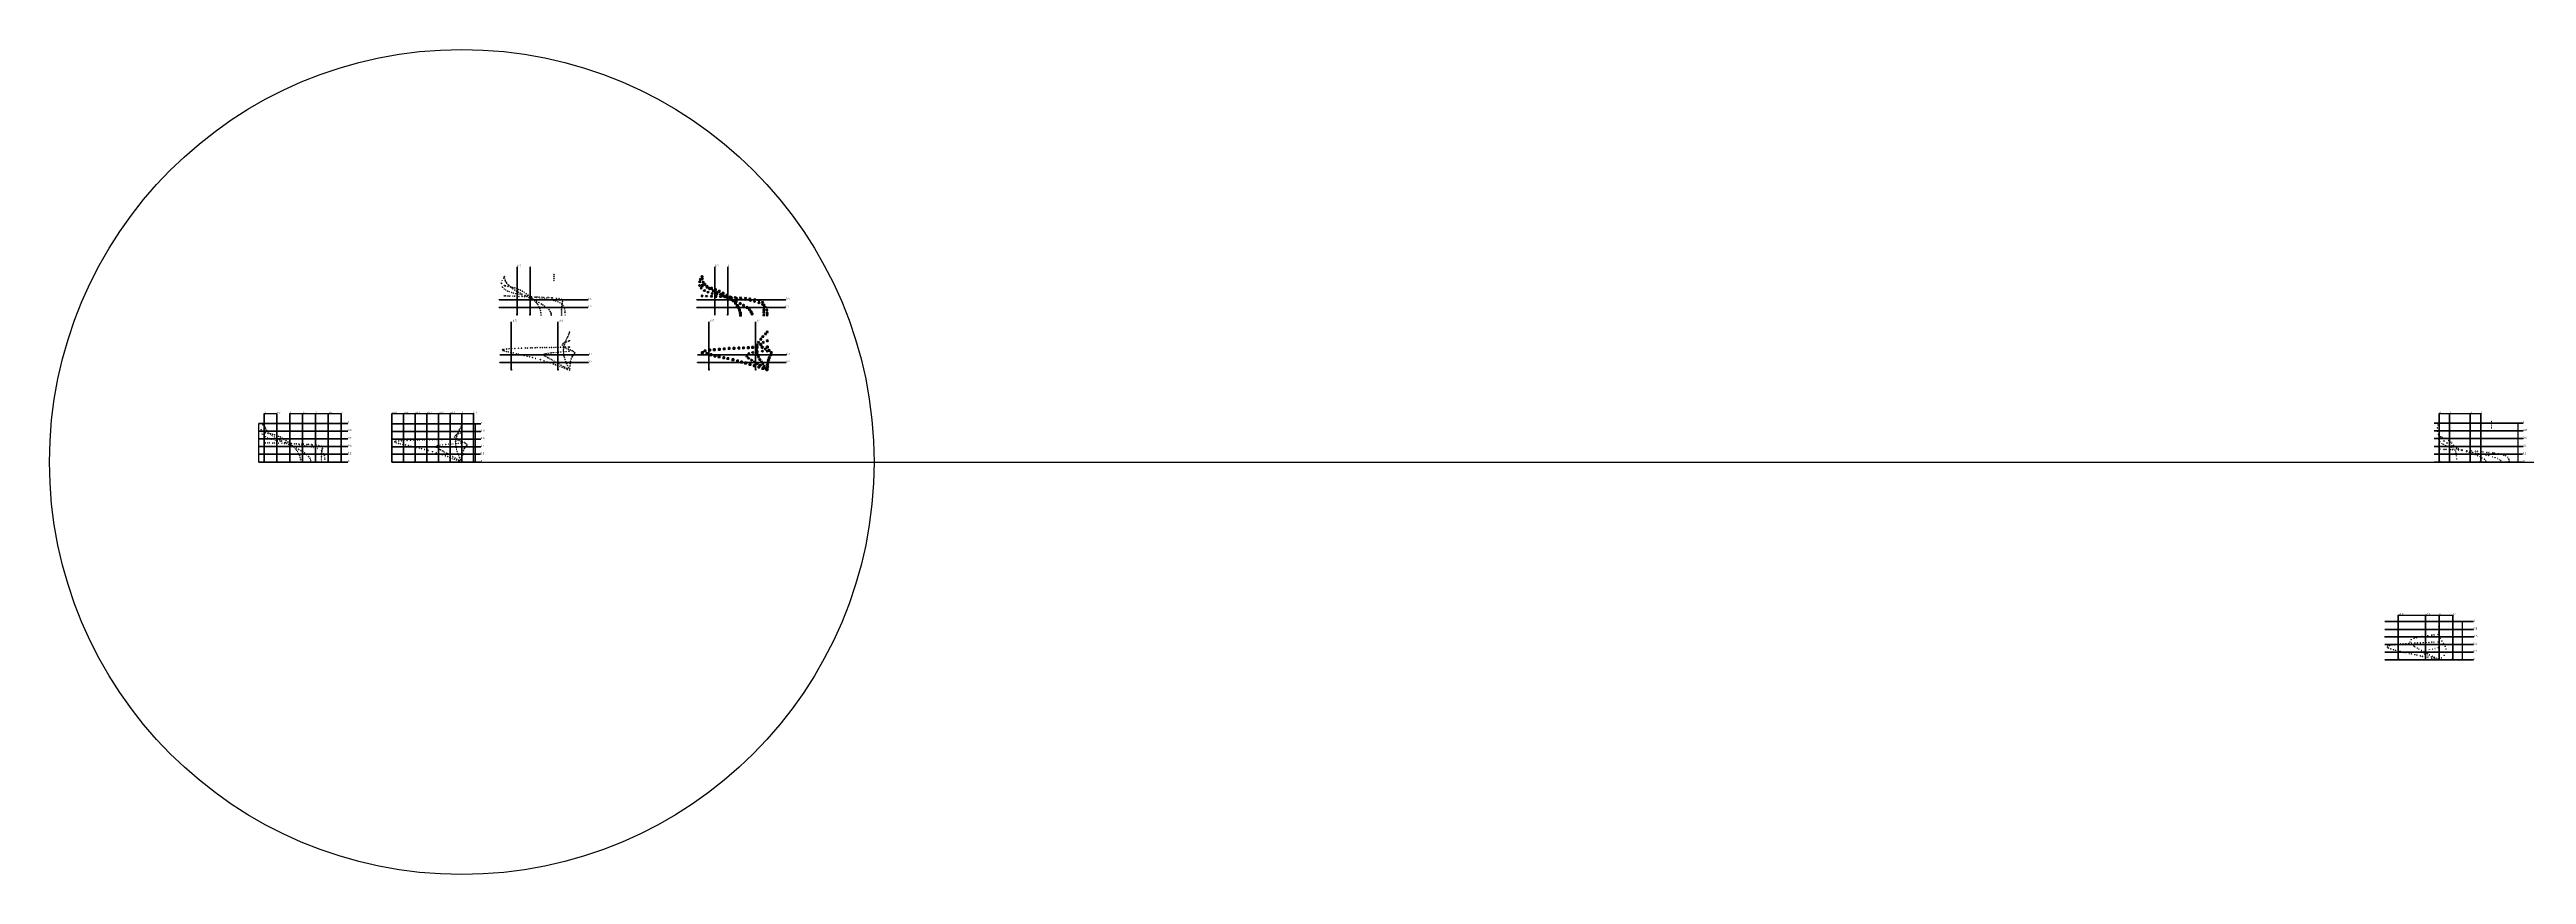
# Model space of a CAD drawing. Header units: millimetres. Extents: x -21 to 203, y -21 to 21.
# Drawn here: x -20.8 to 104.4, y -20.8 to 20.8 of the extents above; entities that cross this region are included whole.
import ezdxf

# ---------------------------------------------------------------- set-up
doc = ezdxf.new("R2010")
doc.units = ezdxf.units.MM
doc.layers.add('non-plot', color=241, linetype='Continuous', plot=False)
for name, color, linetype, lineweight in [('symbol', 3, 'Continuous', 35), ('text', 30, 'Continuous', 50), ('thick', 4, 'Continuous', 50), ('thin', 1, 'Continuous', 25)]:
    doc.layers.add(name, color=color, linetype=linetype, lineweight=lineweight)
doc.layers.add('very_thick', color=2, linetype='Continuous', lineweight=100, plot=False)
doc.styles.add('style1', font='isocpeur.ttf', dxfattribs={"height": 0.1})

msp = doc.modelspace()

# ---------------------------------------------------------------- linework, layer by layer
at = {"layer": 'non-plot', "transparency": 33554687}
for p, q in [((-10.26, 1.56), (-10.26, 1.95)), ((-10.26, 1.17), (-10.26, 1.56)), ((-10, 2.45), (-9.35, 2.45)), ((-9.35, 1.95), (-8.7, 1.95)), ((-8.7, 2.45), (-8.05, 2.45)), ((-8.05, 2.45), (-7.4, 2.45)), ((-7.4, 2.45), (-6.75, 2.45)), ((-6.75, 2.45), (-6.1, 2.45)), ((-3.54, 2.45), (-2.95, 2.45)), ((-2.95, 2.45), (-2.36, 2.45)), ((-2.36, 2.45), (-1.77, 2.45)), ((-1.77, 2.45), (-1.18, 2.45)), ((-1.18, 2.45), (-0.59, 2.45)), ((-0.59, 2.45), (0, 2.45)), ((0, 2.45), (0.59, 2.45)), ((0.68, 1.93), (0.68, 1.54)), ((0.68, 1.54), (0.68, 1.16)), ((100, 2.45), (101.05, 2.45)), ((101.05, 2.45), (102.1, 2.45)), ((103.99, 1.57), (103.99, 1.96)), ((103.99, 1.18), (103.99, 1.57)), ((-10.26, 0.78), (-10.26, 1.17)), ((-10.26, 0.39), (-10.26, 0.78)), ((-10.26, 0), (-10.26, 0.39)), ((0, 0), (100, 0)), ((0.68, 1.16), (0.68, 0.77)), ((0.68, 0.77), (0.68, 0.39)), ((0.68, 0.39), (0.68, 0)), ((100, 0), (200, 0)), ((103.99, 0.78), (103.99, 1.18)), ((103.99, 0.39), (103.99, 0.78)), ((103.99, 0), (103.99, 0.39)), ((97.93, -7.75), (99.31, -7.75)), ((99.31, -7.75), (100.69, -7.75)), ((101.16, -8.07), (101.16, -8.46)), ((101.16, -8.46), (101.16, -8.84)), ((101.16, -8.84), (101.16, -9.23)), ((101.16, -9.23), (101.16, -9.61)), ((101.16, -9.61), (101.16, -10))]:
    msp.add_line(p, q, dxfattribs=at)
for points in [[(1.94, 8.2), (1.89, 8.2), (1.89, 8.21), (1.94, 8.21)], [(1.94, 7.81), (1.89, 7.81), (1.89, 7.82), (1.94, 7.82)], [(11.94, 8.2), (11.89, 8.2), (11.89, 8.21), (11.94, 8.21)], [(11.94, 7.81), (11.89, 7.81), (11.89, 7.82), (11.94, 7.82)], [(2.79, 7.48), (2.8, 7.48), (2.8, 7.43), (2.79, 7.43)], [(3.44, 7.48), (3.45, 7.48), (3.45, 7.43), (3.44, 7.43)], [(12.79, 7.48), (12.8, 7.48), (12.8, 7.43), (12.79, 7.43)], [(13.44, 7.48), (13.45, 7.48), (13.45, 7.43), (13.44, 7.43)], [(1.97, 5.41), (1.92, 5.41), (1.92, 5.42), (1.97, 5.42)], [(1.97, 5.03), (1.92, 5.03), (1.92, 5.04), (1.97, 5.04)], [(11.97, 5.41), (11.92, 5.41), (11.92, 5.42), (11.97, 5.42)], [(11.97, 5.03), (11.92, 5.03), (11.92, 5.04), (11.97, 5.04)], [(2.49, 4.7), (2.51, 4.7), (2.51, 4.65), (2.49, 4.65)], [(4.86, 4.7), (4.87, 4.7), (4.87, 4.65), (4.86, 4.65)], [(12.49, 4.7), (12.51, 4.7), (12.51, 4.65), (12.49, 4.65)], [(14.86, 4.7), (14.87, 4.7), (14.87, 4.65), (14.86, 4.65)], [(99.79, 0.78), (99.74, 0.78), (99.74, 0.79), (99.79, 0.79)], [(99.79, 0.39), (99.74, 0.39), (99.74, 0.4), (99.79, 0.4)], [(99.99, 0.06), (100.01, 0.06), (100.01, 0), (99.99, 0)], [(102.09, 0.06), (102.11, 0.06), (102.11, 0), (102.09, 0)], [(97.3, -8.85), (97.25, -8.85), (97.25, -8.84), (97.3, -8.84)], [(97.3, -9.23), (97.25, -9.23), (97.25, -9.22), (97.3, -9.22)], [(97.93, -9.94), (97.94, -9.94), (97.94, -10), (97.93, -10)], [(100.68, -9.94), (100.69, -9.94), (100.69, -10), (100.68, -10)]]:
    msp.add_lwpolyline(points, close=True, dxfattribs=at)
msp.add_circle((0, 0), 20.85, dxfattribs=at)
at = {"layer": 'symbol', "transparency": 33554687}
for p, q in [((2.8, 7.43), (2.8, 9.87)), ((3.45, 7.43), (3.45, 9.87)), ((12.8, 7.43), (12.8, 9.87)), ((13.45, 7.43), (13.45, 9.87)), ((1.89, 8.2), (6.39, 8.2)), ((1.89, 7.81), (6.37, 7.81)), ((11.89, 8.2), (16.39, 8.2)), ((11.89, 7.81), (16.37, 7.81)), ((2.5, 4.65), (2.5, 7.09)), ((4.86, 4.65), (4.86, 7.09)), ((12.5, 4.65), (12.5, 7.09)), ((14.86, 4.65), (14.86, 7.09)), ((1.92, 5.42), (6.42, 5.42)), ((1.92, 5.03), (6.4, 5.03)), ((11.92, 5.42), (16.42, 5.42)), ((11.92, 5.03), (16.4, 5.03)), ((-10.26, 1.95), (-5.76, 1.95)), ((-10.26, 1.56), (-5.76, 1.56)), ((-10, 0), (-10, 2.45)), ((-9.35, 0.01), (-9.35, 2.45)), ((-8.7, 0.01), (-8.7, 2.45)), ((-8.05, 0.01), (-8.05, 2.45)), ((-7.4, 0.01), (-7.4, 2.45)), ((-6.75, 0.01), (-6.75, 2.45)), ((-6.1, 0.01), (-6.1, 2.45)), ((-3.54, 0), (-3.54, 2.45)), ((-3.54, 1.93), (0.96, 1.93)), ((-3.54, 1.54), (0.96, 1.54)), ((-2.95, 0), (-2.95, 2.45)), ((-2.36, 0), (-2.36, 2.45)), ((-1.77, 0), (-1.77, 2.45)), ((-1.18, 0), (-1.18, 2.45)), ((-0.59, 0), (-0.59, 2.45)), ((0, 0), (0, 2.45)), ((0.59, 0), (0.59, 2.45)), ((99.74, 1.96), (104.24, 1.96)), ((99.74, 1.57), (104.24, 1.57)), ((100, 0), (100, 2.45)), ((100.52, 0), (100.52, 2.45)), ((101.57, 0), (101.57, 2.45)), ((102.1, 0), (102.1, 2.45)), ((-10.26, 1.17), (-5.76, 1.17)), ((-10.26, 0.78), (-5.76, 0.78)), ((-10.26, 0.39), (-5.77, 0.39)), ((-10.26, 0), (-5.76, 0)), ((-3.54, 1.16), (0.96, 1.16)), ((-3.54, 0.77), (0.96, 0.77)), ((-3.54, 0.39), (0.95, 0.39)), ((-3.54, 0), (0.96, 0)), ((99.74, 1.18), (104.24, 1.18)), ((99.74, 0.78), (104.24, 0.78)), ((99.74, 0.39), (104.22, 0.39)), ((99.74, 0), (104.24, 0)), ((97.25, -8.07), (101.73, -8.07)), ((97.25, -8.46), (101.73, -8.46)), ((97.93, -10), (97.93, -7.75)), ((99.31, -10), (99.31, -7.75)), ((100, -10), (100, -7.75)), ((100.69, -10), (100.69, -7.75)), ((97.25, -8.84), (101.75, -8.84)), ((97.25, -9.23), (101.73, -9.23)), ((97.25, -9.61), (101.73, -9.61)), ((97.25, -10), (101.73, -10))]:
    msp.add_line(p, q, dxfattribs=at)
at = {"layer": 'text', "transparency": 33554687}
for p, q in [((2.14, 9.37), (2.16, 9.37)), ((2.15, 9.37), (2.15, 9.36)), ((2.15, 9.31), (2.15, 9.3)), ((2.15, 9.3), (2.16, 9.3)), ((2.18, 9.19), (2.19, 9.19)), ((2.19, 9.2), (2.19, 9.19)), ((2.21, 9.13), (2.22, 9.13)), ((2.22, 9.14), (2.22, 9.13)), ((2.25, 9.06), (2.26, 9.06)), ((2.26, 9.07), (2.26, 9.06)), ((2.28, 9.02), (2.3, 9.02)), ((2.29, 9.03), (2.29, 9.02)), ((2.33, 8.96), (2.34, 8.96)), ((2.34, 8.97), (2.34, 8.96)), ((2.38, 8.91), (2.39, 8.91)), ((2.39, 8.92), (2.39, 8.91)), ((2.45, 8.85), (2.46, 8.85)), ((2.46, 8.86), (2.46, 8.85)), ((2.5, 8.81), (2.51, 8.81)), ((2.51, 8.82), (2.51, 8.81)), ((4.65, 9.17), (4.66, 9.17)), ((4.66, 9.17), (4.66, 9.16)), ((12.11, 9.37), (12.19, 9.37)), ((12.11, 9.25), (12.2, 9.25)), ((12.15, 9.32), (12.15, 9.41)), ((12.16, 9.2), (12.16, 9.29)), ((12.17, 9.08), (12.25, 9.08)), ((12.21, 9.04), (12.21, 9.13)), ((12.25, 8.98), (12.34, 8.98)), ((12.29, 8.93), (12.29, 9.02)), ((12.36, 8.87), (12.44, 8.87)), ((12.4, 8.82), (12.4, 8.91)), ((12.53, 8.72), (12.53, 8.81)), ((2.57, 8.76), (2.59, 8.76)), ((2.58, 8.76), (2.58, 8.75)), ((2.67, 8.69), (2.69, 8.69)), ((2.68, 8.7), (2.68, 8.69)), ((2.77, 8.64), (2.77, 8.63)), ((2.77, 8.63), (2.78, 8.63)), ((2.85, 8.59), (2.85, 8.58)), ((2.85, 8.59), (2.86, 8.59)), ((2.94, 8.54), (2.95, 8.54)), ((2.95, 8.54), (2.95, 8.53)), ((3.04, 8.49), (3.04, 8.48)), ((3.04, 8.49), (3.05, 8.49)), ((3.2, 8.41), (3.2, 8.4)), ((3.2, 8.41), (3.21, 8.41)), ((3.29, 8.37), (3.29, 8.36)), ((3.29, 8.36), (3.3, 8.36)), ((3.4, 8.31), (3.4, 8.3)), ((3.4, 8.31), (3.41, 8.31)), ((3.49, 8.27), (3.49, 8.26)), ((3.49, 8.26), (3.5, 8.26)), ((3.61, 8.2), (3.62, 8.2)), ((3.62, 8.21), (3.62, 8.2)), ((3.78, 8.13), (3.78, 8.11)), ((3.78, 8.12), (3.79, 8.12)), ((3.89, 8.06), (3.9, 8.06)), ((3.9, 8.06), (3.9, 8.05)), ((4.02, 8), (4.02, 7.99)), ((4.02, 7.99), (4.03, 7.99)), ((4.1, 7.95), (4.1, 7.94)), ((4.1, 7.94), (4.11, 7.94)), ((4.19, 7.89), (4.19, 7.88)), ((4.19, 7.88), (4.2, 7.88)), ((4.3, 7.8), (4.3, 7.79)), ((4.3, 7.8), (4.31, 7.8)), ((4.4, 7.7), (4.41, 7.7)), ((4.41, 7.7), (4.41, 7.69)), ((4.47, 7.62), (4.47, 7.6)), ((4.47, 7.61), (4.48, 7.61)), ((4.5, 7.53), (4.51, 7.53)), ((4.51, 7.54), (4.51, 7.53)), ((12.49, 8.77), (12.58, 8.77)), ((12.67, 8.65), (12.76, 8.65)), ((12.72, 8.61), (12.72, 8.69)), ((12.85, 8.55), (12.94, 8.55)), ((12.9, 8.51), (12.9, 8.59)), ((13.04, 8.47), (13.13, 8.47)), ((13.09, 8.42), (13.09, 8.51)), ((13.2, 8.38), (13.29, 8.38)), ((13.25, 8.34), (13.25, 8.43)), ((13.41, 8.3), (13.49, 8.3)), ((13.45, 8.26), (13.45, 8.34)), ((13.63, 8.2), (13.71, 8.2)), ((13.67, 8.15), (13.67, 8.24)), ((13.83, 8.11), (13.92, 8.11)), ((13.87, 8.06), (13.87, 8.15)), ((14.03, 8.01), (14.12, 8.01)), ((14.08, 7.97), (14.08, 8.05)), ((14.21, 7.92), (14.3, 7.92)), ((14.25, 7.87), (14.25, 7.96)), ((14.38, 7.81), (14.47, 7.81)), ((14.42, 7.76), (14.42, 7.85)), ((14.5, 7.7), (14.59, 7.7)), ((14.55, 7.66), (14.55, 7.75)), ((14.58, 7.59), (14.67, 7.59)), ((14.63, 7.55), (14.63, 7.64)), ((14.68, 7.44), (14.68, 7.53)), ((4.52, 7.49), (4.52, 7.48)), ((4.52, 7.48), (4.53, 7.48)), ((4.52, 7.44), (4.52, 7.43)), ((4.52, 7.43), (4.53, 7.43)), ((14.63, 7.49), (14.72, 7.49)), ((5.08, 5.91), (5.08, 5.9)), ((5.08, 5.91), (5.09, 5.91)), ((5.12, 5.99), (5.13, 5.99)), ((5.13, 6), (5.13, 5.99)), ((5.14, 5.83), (5.14, 5.82)), ((5.14, 5.83), (5.15, 5.83)), ((5.19, 6.03), (5.2, 6.03)), ((5.2, 6.04), (5.2, 6.03)), ((5.24, 5.77), (5.24, 5.76)), ((5.24, 5.77), (5.25, 5.77)), ((5.29, 6.08), (5.29, 6.07)), ((5.29, 6.07), (5.3, 6.07)), ((5.31, 5.74), (5.31, 5.73)), ((5.31, 5.74), (5.32, 5.74)), ((5.4, 6.11), (5.4, 6.1)), ((5.4, 6.11), (5.41, 6.11)), ((5.4, 5.7), (5.4, 5.69)), ((5.4, 5.7), (5.41, 5.7)), ((5.45, 6.13), (5.45, 6.12)), ((5.45, 6.13), (5.46, 6.13)), ((5.49, 5.67), (5.49, 5.66)), ((5.49, 5.66), (5.5, 5.66)), ((5.5, 5.09), (5.5, 5.08)), ((5.5, 5.09), (5.51, 5.09)), ((5.52, 5.21), (5.53, 5.21)), ((5.53, 5.22), (5.53, 5.21)), ((5.57, 5.32), (5.57, 5.31)), ((5.57, 5.31), (5.58, 5.31)), ((5.58, 5.63), (5.58, 5.62)), ((5.58, 5.62), (5.59, 5.62)), ((5.6, 5.36), (5.61, 5.36)), ((5.61, 5.36), (5.61, 5.35)), ((5.65, 5.59), (5.65, 5.57)), ((5.65, 5.58), (5.66, 5.58)), ((5.66, 5.43), (5.67, 5.43)), ((5.67, 5.43), (5.67, 5.42)), ((5.7, 5.52), (5.71, 5.52)), ((5.7, 5.48), (5.7, 5.47)), ((5.7, 5.47), (5.71, 5.47)), ((5.71, 5.53), (5.71, 5.52)), ((15.08, 5.94), (15.17, 5.94)), ((15.12, 5.9), (15.12, 5.99)), ((15.15, 5.81), (15.24, 5.81)), ((15.19, 5.77), (15.19, 5.86)), ((15.2, 6.05), (15.29, 6.05)), ((15.25, 6), (15.25, 6.09)), ((15.31, 5.71), (15.4, 5.71)), ((15.35, 5.66), (15.35, 5.75)), ((15.41, 6.13), (15.5, 6.13)), ((15.44, 5.02), (15.53, 5.02)), ((15.45, 6.08), (15.45, 6.17)), ((15.46, 5.15), (15.55, 5.15)), ((15.48, 4.98), (15.48, 5.07)), ((15.49, 5.64), (15.58, 5.64)), ((15.5, 5.27), (15.59, 5.27)), ((15.51, 5.11), (15.51, 5.2)), ((15.54, 5.6), (15.54, 5.68)), ((15.55, 5.22), (15.55, 5.31)), ((15.58, 5.41), (15.66, 5.41)), ((15.61, 5.53), (15.69, 5.53)), ((15.62, 5.36), (15.62, 5.45)), ((15.65, 5.49), (15.65, 5.58)), ((5.45, 4.73), (5.46, 4.73)), ((5.46, 4.85), (5.48, 4.85)), ((5.46, 4.74), (5.46, 4.73)), ((5.46, 4.66), (5.46, 4.65)), ((5.46, 4.65), (5.47, 4.65)), ((5.47, 4.86), (5.47, 4.85)), ((5.48, 4.97), (5.48, 4.96)), ((5.48, 4.97), (5.49, 4.97)), ((15.41, 4.91), (15.5, 4.91)), ((15.41, 4.79), (15.5, 4.79)), ((15.41, 4.68), (15.5, 4.68)), ((15.45, 4.63), (15.45, 4.72)), ((15.46, 4.87), (15.46, 4.96)), ((15.46, 4.75), (15.46, 4.84))]:
    msp.add_line(p, q, dxfattribs=at)
for centre, radius in [((2.15, 9.37), 0.00534), ((2.15, 9.3), 0.00534), ((2.19, 9.19), 0.00534), ((2.22, 9.13), 0.00534), ((2.26, 9.06), 0.00534), ((2.29, 9.02), 0.00534), ((2.34, 8.96), 0.00534), ((2.39, 8.91), 0.00534), ((2.46, 8.85), 0.00534), ((2.51, 8.81), 0.00534), ((4.66, 9.17), 0.00534), ((12.15, 9.37), 0.0438), ((12.16, 9.25), 0.0438), ((12.21, 9.08), 0.0438), ((12.29, 8.98), 0.0438), ((12.4, 8.87), 0.0438), ((12.53, 8.77), 0.0438), ((2.58, 8.76), 0.00534), ((2.68, 8.69), 0.00534), ((2.77, 8.63), 0.00534), ((2.85, 8.59), 0.00534), ((2.95, 8.54), 0.00534), ((3.04, 8.49), 0.00534), ((3.2, 8.41), 0.00534), ((3.29, 8.36), 0.00534), ((3.4, 8.31), 0.00534), ((3.49, 8.26), 0.00534), ((3.62, 8.2), 0.00534), ((3.78, 8.12), 0.00534), ((3.9, 8.06), 0.00534), ((4.02, 7.99), 0.00534), ((4.1, 7.94), 0.00534), ((4.19, 7.88), 0.00534), ((4.3, 7.8), 0.00534), ((4.41, 7.7), 0.00534), ((4.47, 7.61), 0.00534), ((4.51, 7.53), 0.00534), ((12.72, 8.65), 0.0438), ((12.9, 8.55), 0.0438), ((13.09, 8.47), 0.0438), ((13.25, 8.38), 0.0438), ((13.45, 8.3), 0.0438), ((13.67, 8.2), 0.0438), ((13.87, 8.11), 0.0438), ((14.08, 8.01), 0.0438), ((14.25, 7.92), 0.0438), ((14.42, 7.81), 0.0438), ((14.55, 7.7), 0.0438), ((14.63, 7.59), 0.0438), ((14.68, 7.49), 0.0438), ((4.52, 7.48), 0.00534), ((4.52, 7.43), 0.00534), ((5.08, 5.91), 0.00534), ((5.13, 5.99), 0.00534), ((5.14, 5.83), 0.00534), ((5.2, 6.03), 0.00534), ((5.24, 5.77), 0.00534), ((5.29, 6.07), 0.00534), ((5.31, 5.74), 0.00534), ((5.4, 6.11), 0.00534), ((5.4, 5.7), 0.00534), ((5.45, 6.13), 0.00534), ((5.49, 5.66), 0.00534), ((5.5, 5.09), 0.00534), ((5.53, 5.21), 0.00534), ((5.57, 5.31), 0.00534), ((5.58, 5.62), 0.00534), ((5.61, 5.36), 0.00534), ((5.65, 5.58), 0.00534), ((5.67, 5.43), 0.00534), ((5.71, 5.52), 0.00534), ((5.7, 5.47), 0.00534), ((15.12, 5.94), 0.0438), ((15.19, 5.81), 0.0438), ((15.25, 6.05), 0.0438), ((15.35, 5.71), 0.0438), ((15.45, 6.13), 0.0438), ((15.48, 5.02), 0.0438), ((15.51, 5.15), 0.0438), ((15.54, 5.64), 0.0438), ((15.55, 5.27), 0.0438), ((15.62, 5.41), 0.0438), ((15.65, 5.53), 0.0438), ((5.46, 4.73), 0.00534), ((5.47, 4.85), 0.00534), ((5.46, 4.65), 0.00534), ((5.48, 4.97), 0.00534), ((15.46, 4.91), 0.0438), ((15.46, 4.79), 0.0438), ((15.45, 4.68), 0.0438), ((-10, 1.95), 0.00534), ((-9.99, 1.88), 0.00534), ((-9.96, 1.77), 0.00534), ((-9.93, 1.71), 0.00534), ((-9.89, 1.64), 0.00534), ((-9.86, 1.6), 0.00534), ((-9.81, 1.54), 0.00534), ((-9.76, 1.49), 0.00534), ((-9.69, 1.43), 0.00534), ((-9.64, 1.39), 0.00534), ((-9.57, 1.34), 0.00534), ((-9.47, 1.27), 0.00534), ((-0.37, 1.26), 0.00534), ((-0.32, 1.35), 0.00534), ((-0.25, 1.39), 0.00534), ((-0.16, 1.43), 0.00534), ((-0.05, 1.46), 0.00534), ((0, 1.48), 0.00534), ((99.91, 1.56), 0.00534), ((99.91, 1.73), 0.00534), ((99.95, 1.86), 0.00534), ((99.96, 1.39), 0.00534), ((99.97, 1.9), 0.00534), ((100, 1.96), 0.00534), ((102.65, 1.73), 0.00534), ((-9.38, 1.21), 0.00534), ((-9.29, 1.16), 0.00534), ((-9.2, 1.11), 0.00534), ((-9.11, 1.06), 0.00534), ((-8.94, 0.98), 0.00534), ((-8.86, 0.94), 0.00534), ((-8.75, 0.88), 0.00534), ((-8.66, 0.84), 0.00534), ((-8.53, 0.78), 0.00534), ((-8.36, 0.7), 0.00534), ((-8.25, 0.64), 0.00534), ((-8.13, 0.57), 0.00534), ((-8.04, 0.52), 0.00534), ((-7.95, 0.46), 0.00534), ((-7.85, 0.38), 0.00534), ((-7.74, 0.27), 0.00534), ((-7.68, 0.19), 0.00534), ((-7.64, 0.11), 0.00534), ((-7.63, 0.06), 0.00534), ((-7.62, 0), 0.00534), ((-0.31, 1.18), 0.00534), ((-0.21, 1.12), 0.00534), ((-0.14, 1.09), 0.00534), ((-0.05, 1.05), 0.00534), ((0, 0), 0.00534), ((0.01, 0.09), 0.00534), ((0.02, 0.21), 0.00534), ((0.03, 0.32), 0.00534), ((0.04, 1.02), 0.00534), ((0.05, 0.44), 0.00534), ((0.08, 0.57), 0.00534), ((0.13, 0.98), 0.00534), ((0.12, 0.67), 0.00534), ((0.15, 0.71), 0.00534), ((0.2, 0.93), 0.00534), ((0.22, 0.78), 0.00534), ((0.25, 0.83), 0.00534), ((0.26, 0.88), 0.00534), ((100.08, 1.21), 0.00534), ((100.24, 1.06), 0.00534), ((100.39, 0.96), 0.00534), ((100.52, 0.88), 0.00534), ((100.64, 0.82), 0.00534), ((100.72, 0.78), 0.00534), ((100.88, 0.72), 0.00534), ((100.98, 0.68), 0.00534), ((101.16, 0.61), 0.00534), ((101.39, 0.52), 0.00534), ((101.52, 0.48), 0.00534), ((101.65, 0.43), 0.00534), ((101.82, 0.37), 0.00534), ((101.94, 0.32), 0.00534), ((102.07, 0.27), 0.00534), ((102.17, 0.21), 0.00534), ((102.29, 0.14), 0.00534), ((102.36, 0.06), 0.00534), ((102.38, 0), 0.00534), ((99.97, -8.46), 0.00534), ((99.98, -8.32), 0.00534), ((99.97, -8.6), 0.00534), ((100, -8.07), 0.00534), ((100, -8.13), 0.00534), ((99.99, -8.18), 0.00534), ((100, -8.75), 0.00534), ((100, -10), 0.00534), ((100.05, -8.91), 0.00534), ((100.12, -9.9), 0.00534), ((100.13, -9.05), 0.00534), ((100.22, -9.18), 0.00534), ((100.25, -9.77), 0.00534), ((100.3, -9.32), 0.00534), ((100.34, -9.62), 0.00534), ((100.35, -9.46), 0.00534)]:
    msp.add_circle(centre, radius, dxfattribs=at)
at = {"layer": 'thick', "transparency": 33554687}
for p, q in [((4.65, 9.37), (4.66, 9.37)), ((4.66, 9.38), (4.66, 9.36)), ((2.14, 8.4), (2.15, 8.4)), ((2.15, 8.4), (2.15, 8.39)), ((2.22, 8.4), (2.22, 8.39)), ((2.22, 8.4), (2.23, 8.4)), ((2.33, 8.39), (2.34, 8.39)), ((2.34, 8.4), (2.34, 8.39)), ((2.42, 8.39), (2.43, 8.39)), ((2.43, 8.39), (2.43, 8.38)), ((2.59, 8.39), (2.59, 8.38)), ((2.59, 8.38), (2.6, 8.38)), ((2.67, 8.38), (2.68, 8.38)), ((2.68, 8.39), (2.68, 8.38)), ((2.81, 8.38), (2.81, 8.37)), ((2.81, 8.38), (2.82, 8.38)), ((2.89, 8.38), (2.89, 8.37)), ((2.89, 8.37), (2.9, 8.37)), ((3.05, 8.37), (3.05, 8.36)), ((3.05, 8.37), (3.06, 8.37)), ((3.18, 8.37), (3.18, 8.36)), ((3.18, 8.36), (3.19, 8.36)), ((3.42, 8.35), (3.43, 8.35)), ((3.43, 8.36), (3.43, 8.35)), ((3.51, 8.36), (3.51, 8.35)), ((3.51, 8.35), (3.52, 8.35)), ((3.7, 8.34), (3.71, 8.34)), ((3.71, 8.35), (3.71, 8.34)), ((3.79, 8.34), (3.81, 8.34)), ((3.8, 8.35), (3.8, 8.34)), ((3.9, 8.33), (3.91, 8.33)), ((3.91, 8.34), (3.91, 8.33)), ((4.06, 8.33), (4.06, 8.32)), ((4.06, 8.33), (4.07, 8.33)), ((4.14, 8.32), (4.15, 8.32)), ((4.15, 8.33), (4.15, 8.32)), ((4.31, 8.31), (4.32, 8.31)), ((4.32, 8.32), (4.32, 8.31)), ((4.4, 8.31), (4.4, 8.3)), ((4.4, 8.31), (4.41, 8.31)), ((4.54, 8.3), (4.54, 8.29)), ((4.54, 8.3), (4.55, 8.3)), ((4.59, 8.3), (4.59, 8.29)), ((4.59, 8.29), (4.6, 8.29)), ((4.79, 8.28), (4.79, 8.27)), ((4.79, 8.27), (4.8, 8.27)), ((4.91, 8.26), (4.92, 8.26)), ((4.92, 8.26), (4.92, 8.25)), ((5.04, 8.22), (5.05, 8.22)), ((5.05, 8.23), (5.05, 8.22)), ((5.05, 7.79), (5.06, 7.79)), ((5.05, 7.72), (5.05, 7.71)), ((5.05, 7.71), (5.06, 7.71)), ((5.05, 7.64), (5.05, 7.63)), ((5.05, 7.63), (5.06, 7.63)), ((5.05, 7.54), (5.05, 7.53)), ((5.05, 7.53), (5.06, 7.53)), ((5.06, 7.95), (5.07, 7.95)), ((5.06, 7.88), (5.06, 7.87)), ((5.06, 7.87), (5.07, 7.87)), ((5.06, 7.8), (5.06, 7.79)), ((5.07, 7.95), (5.07, 7.94)), ((5.08, 8.03), (5.08, 8.02)), ((5.08, 8.03), (5.09, 8.03)), ((5.09, 8.18), (5.11, 8.18)), ((5.09, 8.11), (5.11, 8.11)), ((5.1, 8.19), (5.1, 8.18)), ((5.1, 8.12), (5.1, 8.1)), ((12.15, 8.45), (12.1, 8.37)), ((12.1, 8.37), (12.17, 8.41)), ((12.1, 8.37), (12.19, 8.37)), ((12.19, 8.37), (12.12, 8.41)), ((12.15, 8.37), (12.15, 8.45)), ((12.15, 8.45), (12.19, 8.37)), ((12.38, 8.44), (12.33, 8.36)), ((12.33, 8.36), (12.4, 8.4)), ((12.33, 8.36), (12.42, 8.36)), ((12.42, 8.36), (12.35, 8.4)), ((12.38, 8.36), (12.38, 8.44)), ((12.38, 8.44), (12.42, 8.36)), ((12.63, 8.43), (12.58, 8.35)), ((12.58, 8.35), (12.65, 8.39)), ((12.58, 8.35), (12.68, 8.35)), ((12.68, 8.35), (12.6, 8.39)), ((12.63, 8.35), (12.63, 8.43)), ((12.63, 8.43), (12.68, 8.35)), ((12.85, 8.42), (12.8, 8.34)), ((12.8, 8.34), (12.87, 8.38)), ((12.8, 8.34), (12.9, 8.34)), ((12.9, 8.34), (12.83, 8.38)), ((12.85, 8.34), (12.85, 8.42)), ((12.85, 8.42), (12.9, 8.34)), ((13.09, 8.41), (13.04, 8.33)), ((13.04, 8.33), (13.12, 8.37)), ((13.04, 8.33), (13.14, 8.33)), ((13.14, 8.33), (13.07, 8.37)), ((13.09, 8.33), (13.09, 8.41)), ((13.09, 8.41), (13.14, 8.33)), ((13.33, 8.41), (13.29, 8.32)), ((13.29, 8.32), (13.36, 8.37)), ((13.29, 8.32), (13.38, 8.32)), ((13.38, 8.32), (13.31, 8.37)), ((13.33, 8.32), (13.33, 8.41)), ((13.33, 8.41), (13.38, 8.32)), ((13.57, 8.4), (13.52, 8.31)), ((13.52, 8.31), (13.59, 8.35)), ((13.52, 8.31), (13.61, 8.31)), ((13.61, 8.31), (13.54, 8.35)), ((13.57, 8.31), (13.57, 8.4)), ((13.57, 8.4), (13.61, 8.31)), ((13.83, 8.37), (13.78, 8.29)), ((13.78, 8.29), (13.85, 8.33)), ((13.78, 8.29), (13.88, 8.29)), ((13.88, 8.29), (13.8, 8.33)), ((13.83, 8.29), (13.83, 8.37)), ((13.83, 8.37), (13.88, 8.29)), ((14.1, 8.35), (14.05, 8.26)), ((14.05, 8.26), (14.13, 8.31)), ((14.05, 8.26), (14.15, 8.26)), ((14.15, 8.26), (14.08, 8.31)), ((14.1, 8.26), (14.1, 8.35)), ((14.1, 8.35), (14.15, 8.26)), ((14.34, 8.33), (14.3, 8.25)), ((14.3, 8.25), (14.37, 8.29)), ((14.3, 8.25), (14.39, 8.25)), ((14.39, 8.25), (14.32, 8.29)), ((14.34, 8.25), (14.34, 8.33)), ((14.34, 8.33), (14.39, 8.25)), ((14.56, 8.3), (14.52, 8.22)), ((14.52, 8.22), (14.59, 8.26)), ((14.52, 8.22), (14.61, 8.22)), ((14.61, 8.22), (14.54, 8.26)), ((14.56, 8.22), (14.56, 8.3)), ((14.56, 8.3), (14.61, 8.22)), ((14.82, 8.27), (14.77, 8.19)), ((14.77, 8.19), (14.84, 8.23)), ((14.77, 8.19), (14.86, 8.19)), ((14.86, 8.19), (14.79, 8.23)), ((14.82, 8.19), (14.82, 8.27)), ((14.82, 8.27), (14.86, 8.19)), ((15.03, 8.21), (14.99, 8.13)), ((14.99, 8.13), (15.06, 8.17)), ((14.99, 8.13), (15.08, 8.13)), ((15.08, 8.13), (15.01, 8.17)), ((15.03, 8.13), (15.03, 8.21)), ((15.03, 8.21), (15.08, 8.13)), ((15.21, 8.13), (15.16, 8.04)), ((15.16, 8.04), (15.23, 8.08)), ((15.16, 8.04), (15.25, 8.04)), ((15.25, 8.04), (15.18, 8.08)), ((15.21, 8.04), (15.21, 8.13)), ((15.21, 8.13), (15.25, 8.04)), ((15.27, 7.62), (15.22, 7.54)), ((15.22, 7.54), (15.29, 7.58)), ((15.22, 7.54), (15.32, 7.54)), ((15.28, 7.74), (15.23, 7.66)), ((15.23, 7.66), (15.3, 7.7)), ((15.23, 7.66), (15.33, 7.66)), ((15.28, 8), (15.24, 7.92)), ((15.24, 7.92), (15.31, 7.96)), ((15.24, 7.92), (15.33, 7.92)), ((15.29, 7.88), (15.24, 7.8)), ((15.24, 7.8), (15.31, 7.84)), ((15.24, 7.8), (15.33, 7.8)), ((15.33, 7.66), (15.25, 7.7)), ((15.32, 7.54), (15.25, 7.58)), ((15.33, 7.92), (15.26, 7.96)), ((15.33, 7.8), (15.26, 7.84)), ((15.27, 7.54), (15.27, 7.62)), ((15.27, 7.62), (15.32, 7.54)), ((15.28, 7.92), (15.28, 8)), ((15.28, 8), (15.33, 7.92)), ((15.28, 7.66), (15.28, 7.74)), ((15.28, 7.74), (15.33, 7.66)), ((15.29, 7.8), (15.29, 7.88)), ((15.29, 7.88), (15.33, 7.8)), ((5.05, 7.44), (5.05, 7.43)), ((5.05, 7.43), (5.06, 7.43)), ((5.32, 6.27), (5.32, 6.26)), ((5.32, 6.26), (5.33, 6.26)), ((5.35, 6.33), (5.36, 6.33)), ((5.36, 6.33), (5.36, 6.32)), ((5.39, 6.42), (5.4, 6.42)), ((5.4, 6.42), (5.4, 6.41)), ((5.43, 6.51), (5.43, 6.5)), ((5.43, 6.5), (5.44, 6.5)), ((5.45, 6.58), (5.45, 6.57)), ((5.45, 6.57), (5.46, 6.57)), ((15.13, 6.27), (15.08, 6.18)), ((15.13, 6.18), (15.13, 6.27)), ((15.13, 6.27), (15.18, 6.18)), ((15.23, 6.4), (15.18, 6.31)), ((15.18, 6.31), (15.25, 6.35)), ((15.18, 6.31), (15.28, 6.31)), ((15.28, 6.31), (15.21, 6.35)), ((15.27, 7.48), (15.22, 7.4)), ((15.22, 7.4), (15.29, 7.44)), ((15.22, 7.4), (15.32, 7.4)), ((15.23, 6.31), (15.23, 6.4)), ((15.23, 6.4), (15.28, 6.31)), ((15.32, 7.4), (15.25, 7.44)), ((15.27, 7.4), (15.27, 7.48)), ((15.27, 7.48), (15.32, 7.4)), ((15.36, 6.53), (15.31, 6.45)), ((15.31, 6.45), (15.38, 6.49)), ((15.31, 6.45), (15.41, 6.45)), ((15.41, 6.45), (15.34, 6.49)), ((15.36, 6.45), (15.36, 6.53)), ((15.36, 6.53), (15.41, 6.45)), ((15.45, 6.63), (15.4, 6.55)), ((15.4, 6.55), (15.47, 6.59)), ((15.4, 6.55), (15.5, 6.55)), ((15.5, 6.55), (15.43, 6.59)), ((15.45, 6.55), (15.45, 6.63)), ((15.45, 6.63), (15.5, 6.55)), ((5.14, 5.68), (5.14, 5.67)), ((5.14, 5.67), (5.15, 5.67)), ((5.14, 5.6), (5.14, 5.59)), ((5.14, 5.6), (5.15, 5.6)), ((5.14, 5.52), (5.15, 5.52)), ((5.15, 5.76), (5.15, 5.75)), ((5.15, 5.76), (5.16, 5.76)), ((5.15, 5.52), (5.15, 5.51)), ((5.15, 5.45), (5.16, 5.45)), ((5.16, 5.45), (5.16, 5.44)), ((5.17, 5.87), (5.17, 5.86)), ((5.17, 5.86), (5.18, 5.86)), ((5.17, 5.37), (5.17, 5.36)), ((5.17, 5.36), (5.18, 5.36)), ((5.19, 5.95), (5.19, 5.94)), ((5.19, 5.94), (5.2, 5.94)), ((5.19, 5.28), (5.19, 5.27)), ((5.19, 5.28), (5.2, 5.28)), ((5.21, 6.02), (5.22, 6.02)), ((5.22, 6.02), (5.22, 6.01)), ((5.22, 5.18), (5.22, 5.17)), ((5.22, 5.18), (5.23, 5.18)), ((5.24, 6.1), (5.25, 6.1)), ((5.25, 6.11), (5.25, 6.1)), ((5.25, 5.07), (5.27, 5.07)), ((5.26, 5.08), (5.26, 5.07)), ((5.28, 6.18), (5.28, 6.17)), ((5.28, 6.17), (5.29, 6.17)), ((14.9, 5.72), (14.85, 5.64)), ((14.85, 5.64), (14.92, 5.68)), ((14.85, 5.64), (14.95, 5.64)), ((14.91, 5.84), (14.86, 5.76)), ((14.86, 5.76), (14.93, 5.8)), ((14.86, 5.76), (14.96, 5.76)), ((14.91, 5.6), (14.86, 5.51)), ((14.86, 5.51), (14.93, 5.55)), ((14.86, 5.51), (14.96, 5.51)), ((14.96, 5.76), (14.88, 5.8)), ((14.95, 5.64), (14.88, 5.68)), ((14.96, 5.51), (14.89, 5.55)), ((14.94, 5.97), (14.9, 5.89)), ((14.9, 5.89), (14.97, 5.93)), ((14.9, 5.89), (14.99, 5.89)), ((14.9, 5.64), (14.9, 5.72)), ((14.9, 5.72), (14.95, 5.64)), ((14.95, 5.48), (14.9, 5.4)), ((14.9, 5.4), (14.97, 5.44)), ((14.9, 5.4), (14.99, 5.4)), ((14.91, 5.76), (14.91, 5.84)), ((14.91, 5.84), (14.96, 5.76)), ((14.91, 5.51), (14.91, 5.6)), ((14.91, 5.6), (14.96, 5.51)), ((14.99, 5.89), (14.92, 5.93)), ((14.99, 5.4), (14.92, 5.44)), ((14.94, 5.89), (14.94, 5.97)), ((14.94, 5.97), (14.99, 5.89)), ((14.95, 5.4), (14.95, 5.48)), ((14.95, 5.48), (14.99, 5.4)), ((15, 5.37), (14.95, 5.29)), ((14.95, 5.29), (15.02, 5.33)), ((14.95, 5.29), (15.05, 5.29)), ((15.01, 6.1), (14.96, 6.02)), ((14.96, 6.02), (15.04, 6.06)), ((14.96, 6.02), (15.06, 6.02)), ((15.05, 5.29), (14.98, 5.33)), ((15.06, 6.02), (14.99, 6.06)), ((15, 5.29), (15, 5.37)), ((15, 5.37), (15.05, 5.29)), ((15.01, 6.02), (15.01, 6.1)), ((15.01, 6.1), (15.06, 6.02)), ((15.07, 5.23), (15.02, 5.15)), ((15.02, 5.15), (15.09, 5.19)), ((15.02, 5.15), (15.12, 5.15)), ((15.12, 5.15), (15.05, 5.19)), ((15.07, 5.15), (15.07, 5.23)), ((15.07, 5.23), (15.12, 5.15)), ((15.08, 6.18), (15.15, 6.23)), ((15.08, 6.18), (15.18, 6.18)), ((15.18, 6.18), (15.11, 6.23)), ((15.15, 5.12), (15.11, 5.03)), ((15.11, 5.03), (15.18, 5.07)), ((15.11, 5.03), (15.2, 5.03)), ((15.2, 5.03), (15.13, 5.07)), ((15.15, 5.03), (15.15, 5.12)), ((15.15, 5.12), (15.2, 5.03)), ((5.3, 4.98), (5.3, 4.97)), ((5.3, 4.97), (5.31, 4.97)), ((5.34, 4.87), (5.35, 4.87)), ((5.35, 4.87), (5.35, 4.86)), ((5.38, 4.78), (5.39, 4.78)), ((5.39, 4.79), (5.39, 4.77)), ((5.46, 4.66), (5.46, 4.65)), ((5.46, 4.65), (5.47, 4.65)), ((15.23, 5), (15.18, 4.92)), ((15.18, 4.92), (15.25, 4.96)), ((15.18, 4.92), (15.28, 4.92)), ((15.28, 4.92), (15.21, 4.96)), ((15.23, 4.92), (15.23, 5)), ((15.23, 5), (15.28, 4.92)), ((15.31, 4.9), (15.26, 4.82)), ((15.26, 4.82), (15.33, 4.86)), ((15.26, 4.82), (15.35, 4.82)), ((15.35, 4.82), (15.28, 4.86)), ((15.31, 4.82), (15.31, 4.9)), ((15.31, 4.9), (15.35, 4.82)), ((15.4, 4.78), (15.35, 4.69)), ((15.35, 4.69), (15.42, 4.73)), ((15.35, 4.69), (15.44, 4.69)), ((15.44, 4.69), (15.37, 4.73)), ((15.4, 4.69), (15.4, 4.78)), ((15.4, 4.78), (15.44, 4.69))]:
    msp.add_line(p, q, dxfattribs=at)
for centre in [(4.66, 9.37), (2.15, 8.4), (2.22, 8.4), (2.34, 8.39), (2.43, 8.39), (2.59, 8.38), (2.68, 8.38), (2.81, 8.38), (2.89, 8.37), (3.05, 8.37), (3.18, 8.36), (3.43, 8.35), (3.51, 8.35), (3.71, 8.34), (3.8, 8.34), (3.91, 8.33), (4.06, 8.33), (4.15, 8.32), (4.32, 8.31), (4.4, 8.31), (4.54, 8.3), (4.59, 8.29), (4.79, 8.27), (4.92, 8.26), (5.05, 8.22), (5.06, 7.79), (5.05, 7.71), (5.05, 7.63), (5.05, 7.53), (5.07, 7.95), (5.06, 7.87), (5.08, 8.03), (5.1, 8.18), (5.1, 8.11), (5.05, 7.43), (5.32, 6.26), (5.36, 6.33), (5.4, 6.42), (5.43, 6.5), (5.45, 6.57), (5.14, 5.67), (5.14, 5.6), (5.15, 5.52), (5.15, 5.76), (5.16, 5.45), (5.17, 5.86), (5.17, 5.36), (5.19, 5.94), (5.19, 5.28), (5.22, 6.02), (5.22, 5.18), (5.25, 6.1), (5.26, 5.07), (5.28, 6.17), (5.3, 4.97), (5.35, 4.87), (5.39, 4.78), (5.46, 4.65), (-0.26, 1.3), (-0.24, 1.37), (-0.2, 1.46), (-0.17, 1.53), (-0.13, 1.62), (-0.09, 1.68), (-0.05, 1.77), (-0.02, 1.86), (0, 1.93), (102.65, 1.94), (-10, 0.97), (-9.93, 0.97), (-9.81, 0.97), (-9.72, 0.97), (-9.56, 0.96), (-9.47, 0.96), (-9.33, 0.95), (-9.26, 0.95), (-9.09, 0.95), (-8.97, 0.94), (-8.72, 0.93), (-8.64, 0.93), (-8.44, 0.92), (-8.35, 0.92), (-8.24, 0.91), (-8.09, 0.9), (-8, 0.9), (-7.83, 0.89), (-7.75, 0.89), (-7.6, 0.88), (-7.55, 0.87), (-7.35, 0.85), (-7.23, 0.83), (-7.1, 0.8), (-7.09, 0.37), (-7.09, 0.29), (-7.09, 0.21), (-7.09, 0.11), (-7.1, 0), (-7.08, 0.52), (-7.09, 0.45), (-7.07, 0.61), (-7.05, 0.76), (-7.05, 0.69), (-0.3, 1.11), (-0.31, 1.03), (-0.31, 0.95), (-0.3, 0.87), (-0.29, 0.8), (-0.28, 1.22), (-0.28, 0.72), (-0.26, 0.63), (-0.23, 0.53), (-0.19, 0.43), (-0.15, 0.33), (-0.11, 0.22), (-0.06, 0.13), (0, 0), (100, 0.65), (100.05, 0.65), (100.24, 0.64), (100.34, 0.64), (100.57, 0.62), (100.68, 0.62), (100.79, 0.61), (100.98, 0.6), (101.15, 0.59), (101.4, 0.57), (101.64, 0.56), (101.83, 0.55), (101.93, 0.54), (102.12, 0.52), (102.21, 0.51), (102.41, 0.49), (102.52, 0.48), (102.71, 0.46), (102.8, 0.45), (102.98, 0.42), (103.08, 0.4), (103.25, 0.35), (103.34, 0.32), (103.47, 0.23), (103.52, 0.14), (103.54, 0.05), (103.54, 0), (97.38, -9.36), (97.4, -9.31), (97.43, -9.4), (97.48, -9.28), (97.55, -9.45), (97.61, -9.25), (97.69, -9.49), (97.73, -9.24), (97.79, -9.52), (97.89, -9.22), (97.94, -9.56), (98.03, -9.2), (98.02, -9.57), (98.18, -9.19), (98.22, -9.62), (98.31, -9.64), (98.31, -9.18), (98.47, -9.17), (98.5, -9.68), (98.59, -9.7), (98.61, -9.16), (98.77, -9.15), (98.77, -9.74), (98.87, -9.76), (98.89, -9.15), (99.05, -9.8), (99.05, -9.14), (99.15, -9.82), (99.19, -9.13), (99.32, -9.86), (99.33, -9.13), (99.43, -9.88), (99.48, -9.12), (99.62, -9.92), (99.63, -9.11), (99.74, -9.11), (99.78, -9.95), (99.9, -9.98), (99.95, -9.1), (100, -9.1), (100, -10)]:
    msp.add_circle(centre, 0.00534, dxfattribs=at)
at = {"layer": 'thin', "transparency": 33554687}
for p, q in [((2, 9.06), (2, 9.05)), ((2, 9.05), (2.01, 9.05)), ((2, 9.01), (2, 9)), ((2, 9.01), (2.01, 9.01)), ((2.04, 9.19), (2.04, 9.18)), ((2.04, 9.18), (2.05, 9.18)), ((2.04, 8.87), (2.04, 8.86)), ((2.04, 8.87), (2.05, 8.87)), ((2.07, 8.83), (2.07, 8.82)), ((2.07, 8.83), (2.08, 8.83)), ((2.09, 9.29), (2.1, 9.29)), ((2.1, 9.3), (2.1, 9.29)), ((2.11, 9.32), (2.11, 9.31)), ((2.11, 9.31), (2.12, 9.31)), ((2.14, 9.37), (2.16, 9.37)), ((2.15, 9.37), (2.15, 9.36)), ((4.65, 9.27), (4.66, 9.27)), ((4.66, 9.27), (4.66, 9.26)), ((11.97, 9.11), (12.03, 9.17)), ((11.97, 9.11), (12.08, 9.11)), ((12.03, 9.06), (11.97, 9.11)), ((11.97, 8.92), (12.02, 8.98)), ((11.97, 8.92), (12.08, 8.92)), ((12.02, 8.87), (11.97, 8.92)), ((12.02, 9.23), (12.07, 9.29)), ((12.02, 9.23), (12.13, 9.23)), ((12.07, 9.18), (12.02, 9.23)), ((12.02, 8.98), (12.02, 8.87)), ((12.02, 8.98), (12.08, 8.92)), ((12.08, 8.92), (12.02, 8.87)), ((12.03, 9.17), (12.03, 9.06)), ((12.03, 9.17), (12.08, 9.11)), ((12.08, 9.11), (12.03, 9.06)), ((12.05, 8.78), (12.11, 8.84)), ((12.05, 8.78), (12.16, 8.78)), ((12.11, 8.73), (12.05, 8.78)), ((12.07, 9.29), (12.07, 9.18)), ((12.07, 9.29), (12.13, 9.23)), ((12.13, 9.23), (12.07, 9.18)), ((12.09, 9.37), (12.15, 9.42)), ((12.09, 9.37), (12.21, 9.37)), ((12.15, 9.31), (12.09, 9.37)), ((12.11, 8.84), (12.11, 8.73)), ((12.11, 8.84), (12.16, 8.78)), ((12.16, 8.78), (12.11, 8.73)), ((12.15, 9.42), (12.15, 9.31)), ((12.15, 9.42), (12.21, 9.37)), ((12.21, 9.37), (12.15, 9.31)), ((2.15, 8.75), (2.15, 8.74)), ((2.15, 8.75), (2.16, 8.75)), ((2.22, 8.7), (2.22, 8.69)), ((2.22, 8.7), (2.23, 8.7)), ((2.32, 8.65), (2.32, 8.64)), ((2.32, 8.64), (2.33, 8.64)), ((2.39, 8.61), (2.4, 8.61)), ((2.4, 8.62), (2.4, 8.61)), ((2.51, 8.58), (2.51, 8.57)), ((2.51, 8.57), (2.52, 8.57)), ((2.6, 8.54), (2.61, 8.54)), ((2.61, 8.55), (2.61, 8.54)), ((2.72, 8.51), (2.73, 8.51)), ((2.73, 8.52), (2.73, 8.51)), ((2.83, 8.49), (2.84, 8.49)), ((2.84, 8.49), (2.84, 8.48)), ((2.95, 8.47), (2.95, 8.46)), ((2.95, 8.46), (2.96, 8.46)), ((3.03, 8.45), (3.03, 8.44)), ((3.03, 8.45), (3.04, 8.45)), ((3.2, 8.41), (3.21, 8.41)), ((3.21, 8.42), (3.21, 8.41)), ((3.3, 8.4), (3.31, 8.4)), ((3.31, 8.4), (3.31, 8.39)), ((3.44, 8.38), (3.44, 8.37)), ((3.44, 8.37), (3.45, 8.37)), ((3.52, 8.36), (3.54, 8.36)), ((3.53, 8.36), (3.53, 8.35)), ((3.69, 8.34), (3.69, 8.33)), ((3.69, 8.33), (3.7, 8.33)), ((3.78, 8.32), (3.78, 8.31)), ((3.78, 8.32), (3.79, 8.32)), ((3.94, 8.29), (3.95, 8.29)), ((3.95, 8.3), (3.95, 8.29)), ((4.04, 8.28), (4.05, 8.28)), ((4.05, 8.28), (4.05, 8.27)), ((4.18, 8.26), (4.18, 8.25)), ((4.18, 8.25), (4.19, 8.25)), ((4.28, 8.23), (4.3, 8.23)), ((4.29, 8.24), (4.29, 8.23)), ((4.4, 8.21), (4.41, 8.21)), ((4.41, 8.22), (4.41, 8.21)), ((4.53, 8.19), (4.54, 8.19)), ((4.54, 8.19), (4.54, 8.18)), ((4.65, 8.16), (4.66, 8.16)), ((4.66, 8.16), (4.66, 8.15)), ((4.75, 8.14), (4.75, 8.13)), ((4.75, 8.13), (4.76, 8.13)), ((4.86, 8.1), (4.86, 8.09)), ((4.86, 8.1), (4.87, 8.1)), ((4.96, 8.06), (4.96, 8.05)), ((4.96, 8.05), (4.97, 8.05)), ((5.05, 8), (5.06, 8)), ((5.06, 8), (5.06, 7.99)), ((5.12, 7.93), (5.12, 7.92)), ((5.12, 7.92), (5.13, 7.92)), ((5.16, 7.85), (5.16, 7.83)), ((5.16, 7.84), (5.17, 7.84)), ((5.19, 7.74), (5.19, 7.73)), ((5.19, 7.74), (5.2, 7.74)), ((5.21, 7.63), (5.22, 7.63)), ((5.22, 7.63), (5.22, 7.62)), ((5.22, 7.56), (5.22, 7.55)), ((5.22, 7.55), (5.23, 7.55)), ((12.21, 8.66), (12.27, 8.72)), ((12.21, 8.66), (12.32, 8.66)), ((12.27, 8.61), (12.21, 8.66)), ((12.27, 8.72), (12.27, 8.61)), ((12.27, 8.72), (12.32, 8.66)), ((12.32, 8.66), (12.27, 8.61)), ((12.4, 8.58), (12.45, 8.64)), ((12.4, 8.58), (12.51, 8.58)), ((12.45, 8.53), (12.4, 8.58)), ((12.45, 8.64), (12.45, 8.53)), ((12.45, 8.64), (12.51, 8.58)), ((12.51, 8.58), (12.45, 8.53)), ((12.61, 8.52), (12.66, 8.57)), ((12.61, 8.52), (12.72, 8.52)), ((12.66, 8.46), (12.61, 8.52)), ((12.66, 8.57), (12.66, 8.46)), ((12.66, 8.57), (12.72, 8.52)), ((12.72, 8.52), (12.66, 8.46)), ((12.83, 8.46), (12.88, 8.52)), ((12.83, 8.46), (12.94, 8.46)), ((12.88, 8.41), (12.83, 8.46)), ((12.88, 8.52), (12.88, 8.41)), ((12.88, 8.52), (12.94, 8.46)), ((12.94, 8.46), (12.88, 8.41)), ((13.09, 8.4), (13.14, 8.46)), ((13.09, 8.4), (13.2, 8.4)), ((13.14, 8.35), (13.09, 8.4)), ((13.14, 8.46), (13.14, 8.35)), ((13.14, 8.46), (13.2, 8.4)), ((13.2, 8.4), (13.14, 8.35)), ((13.32, 8.37), (13.38, 8.42)), ((13.32, 8.37), (13.43, 8.37)), ((13.38, 8.31), (13.32, 8.37)), ((13.38, 8.42), (13.38, 8.31)), ((13.38, 8.42), (13.43, 8.37)), ((13.43, 8.37), (13.38, 8.31)), ((13.58, 8.32), (13.63, 8.38)), ((13.58, 8.32), (13.69, 8.32)), ((13.63, 8.27), (13.58, 8.32)), ((13.63, 8.38), (13.63, 8.27)), ((13.63, 8.38), (13.69, 8.32)), ((13.69, 8.32), (13.63, 8.27)), ((13.83, 8.29), (13.89, 8.34)), ((13.83, 8.29), (13.94, 8.29)), ((13.89, 8.23), (13.83, 8.29)), ((13.89, 8.34), (13.89, 8.23)), ((13.89, 8.34), (13.94, 8.29)), ((13.94, 8.29), (13.89, 8.23)), ((14.07, 8.25), (14.12, 8.3)), ((14.07, 8.25), (14.18, 8.25)), ((14.12, 8.19), (14.07, 8.25)), ((14.12, 8.3), (14.12, 8.19)), ((14.12, 8.3), (14.18, 8.25)), ((14.18, 8.25), (14.12, 8.19)), ((14.29, 8.21), (14.34, 8.27)), ((14.29, 8.21), (14.4, 8.21)), ((14.34, 8.16), (14.29, 8.21)), ((14.34, 8.27), (14.34, 8.16)), ((14.34, 8.27), (14.4, 8.21)), ((14.4, 8.21), (14.34, 8.16)), ((14.54, 8.16), (14.6, 8.22)), ((14.54, 8.16), (14.65, 8.16)), ((14.6, 8.11), (14.54, 8.16)), ((14.6, 8.22), (14.6, 8.11)), ((14.6, 8.22), (14.65, 8.16)), ((14.65, 8.16), (14.6, 8.11)), ((14.75, 8.11), (14.81, 8.17)), ((14.75, 8.11), (14.86, 8.11)), ((14.81, 8.06), (14.75, 8.11)), ((14.81, 8.17), (14.81, 8.06)), ((14.81, 8.17), (14.86, 8.11)), ((14.86, 8.11), (14.81, 8.06)), ((14.98, 8.05), (15.03, 8.11)), ((14.98, 8.05), (15.09, 8.05)), ((15.03, 8), (14.98, 8.05)), ((15.03, 8.11), (15.03, 8)), ((15.03, 8.11), (15.09, 8.05)), ((15.09, 8.05), (15.03, 8)), ((15.15, 7.96), (15.21, 8.02)), ((15.15, 7.96), (15.26, 7.96)), ((15.21, 7.91), (15.15, 7.96)), ((15.21, 8.02), (15.21, 7.91)), ((15.21, 8.02), (15.26, 7.96)), ((15.26, 7.96), (15.21, 7.91)), ((15.29, 7.84), (15.35, 7.9)), ((15.29, 7.84), (15.4, 7.84)), ((15.35, 7.79), (15.29, 7.84)), ((15.35, 7.9), (15.35, 7.79)), ((15.35, 7.9), (15.4, 7.84)), ((15.4, 7.84), (15.35, 7.79)), ((15.36, 7.69), (15.42, 7.74)), ((15.36, 7.69), (15.47, 7.69)), ((15.42, 7.63), (15.36, 7.69)), ((15.39, 7.54), (15.44, 7.59)), ((15.39, 7.54), (15.5, 7.54)), ((15.44, 7.48), (15.39, 7.54)), ((15.42, 7.74), (15.42, 7.63)), ((15.42, 7.74), (15.47, 7.69)), ((15.47, 7.69), (15.42, 7.63)), ((15.44, 7.59), (15.44, 7.48)), ((15.44, 7.59), (15.5, 7.54)), ((15.5, 7.54), (15.44, 7.48)), ((5.22, 7.43), (5.23, 7.43)), ((5.23, 7.44), (5.23, 7.43)), ((15.39, 7.42), (15.45, 7.48)), ((15.39, 7.42), (15.5, 7.42)), ((15.45, 7.37), (15.39, 7.42)), ((15.45, 7.48), (15.45, 7.37)), ((15.45, 7.48), (15.5, 7.42)), ((15.5, 7.42), (15.45, 7.37)), ((4.15, 5.41), (4.15, 5.39)), ((4.15, 5.4), (4.16, 5.4)), ((4.16, 5.45), (4.16, 5.44)), ((4.16, 5.45), (4.17, 5.45)), ((4.19, 5.37), (4.19, 5.36)), ((4.19, 5.36), (4.2, 5.36)), ((4.2, 5.47), (4.21, 5.47)), ((4.21, 5.47), (4.21, 5.46)), ((4.25, 5.33), (4.25, 5.32)), ((4.25, 5.33), (4.26, 5.33)), ((4.27, 5.49), (4.27, 5.48)), ((4.27, 5.48), (4.28, 5.48)), ((4.32, 5.29), (4.33, 5.29)), ((4.33, 5.29), (4.33, 5.28)), ((4.35, 5.5), (4.36, 5.5)), ((4.36, 5.5), (4.36, 5.49)), ((4.38, 5.26), (4.39, 5.26)), ((4.39, 5.26), (4.39, 5.25)), ((4.46, 5.21), (4.47, 5.21)), ((4.47, 5.51), (4.48, 5.51)), ((4.47, 5.22), (4.47, 5.2)), ((4.48, 5.52), (4.48, 5.51)), ((4.53, 5.18), (4.53, 5.17)), ((4.53, 5.18), (4.54, 5.18)), ((4.54, 5.52), (4.55, 5.52)), ((4.55, 5.53), (4.55, 5.51)), ((4.58, 5.15), (4.58, 5.14)), ((4.58, 5.15), (4.59, 5.15)), ((4.64, 5.53), (4.65, 5.53)), ((4.65, 5.53), (4.65, 5.52)), ((4.67, 5.11), (4.67, 5.09)), ((4.67, 5.1), (4.68, 5.1)), ((4.74, 5.07), (4.74, 5.06)), ((4.74, 5.06), (4.75, 5.06)), ((4.77, 5.55), (4.77, 5.54)), ((4.77, 5.54), (4.78, 5.54)), ((4.83, 5.01), (4.83, 5)), ((4.89, 5.55), (4.9, 5.55)), ((4.9, 5.56), (4.9, 5.55)), ((4.99, 5.56), (5, 5.56)), ((5, 5.56), (5, 5.55)), ((5.16, 5.58), (5.16, 5.57)), ((5.16, 5.57), (5.17, 5.57)), ((5.27, 5.58), (5.28, 5.58)), ((5.28, 5.59), (5.28, 5.58)), ((5.38, 5.6), (5.39, 5.6)), ((5.39, 5.6), (5.39, 5.59)), ((5.44, 5.61), (5.44, 5.6)), ((5.44, 5.6), (5.45, 5.6)), ((14.36, 5.36), (14.41, 5.41)), ((14.36, 5.36), (14.47, 5.36)), ((14.41, 5.3), (14.36, 5.36)), ((14.41, 5.41), (14.41, 5.3)), ((14.41, 5.41), (14.47, 5.36)), ((14.47, 5.36), (14.41, 5.3)), ((14.45, 5.24), (14.5, 5.3)), ((14.45, 5.24), (14.56, 5.24)), ((14.5, 5.19), (14.45, 5.24)), ((14.46, 5.48), (14.51, 5.54)), ((14.46, 5.48), (14.57, 5.48)), ((14.51, 5.43), (14.46, 5.48)), ((14.5, 5.3), (14.5, 5.19)), ((14.5, 5.3), (14.56, 5.24)), ((14.56, 5.24), (14.5, 5.19)), ((14.51, 5.54), (14.51, 5.43)), ((14.51, 5.54), (14.57, 5.48)), ((14.57, 5.48), (14.51, 5.43)), ((14.6, 5.15), (14.65, 5.2)), ((14.6, 5.15), (14.71, 5.15)), ((14.65, 5.09), (14.6, 5.15)), ((14.65, 5.54), (14.71, 5.59)), ((14.65, 5.54), (14.76, 5.54)), ((14.71, 5.48), (14.65, 5.54)), ((14.65, 5.2), (14.65, 5.09)), ((14.65, 5.2), (14.71, 5.15)), ((14.71, 5.15), (14.65, 5.09)), ((14.71, 5.59), (14.71, 5.48)), ((14.71, 5.59), (14.76, 5.54)), ((14.76, 5.54), (14.71, 5.48)), ((14.75, 5.05), (14.81, 5.11)), ((14.75, 5.05), (14.86, 5.05)), ((14.81, 5), (14.75, 5.05)), ((14.81, 5.11), (14.81, 5)), ((14.81, 5.11), (14.86, 5.05)), ((14.86, 5.05), (14.81, 5)), ((14.88, 5.58), (14.94, 5.63)), ((14.88, 5.58), (14.99, 5.58)), ((14.94, 5.52), (14.88, 5.58)), ((14.89, 4.97), (14.94, 5.02)), ((14.94, 5.63), (14.94, 5.52)), ((14.94, 5.63), (14.99, 5.58)), ((14.99, 5.58), (14.94, 5.52)), ((14.94, 5.02), (14.94, 4.91)), ((14.94, 5.02), (15, 4.97)), ((15.14, 5.61), (15.2, 5.66)), ((15.14, 5.61), (15.25, 5.61)), ((15.2, 5.55), (15.14, 5.61)), ((15.2, 5.66), (15.2, 5.55)), ((15.2, 5.66), (15.25, 5.61)), ((15.25, 5.61), (15.2, 5.55)), ((15.4, 5.61), (15.45, 5.66)), ((15.4, 5.61), (15.51, 5.61)), ((15.45, 5.55), (15.4, 5.61)), ((15.45, 5.66), (15.45, 5.55)), ((15.45, 5.66), (15.51, 5.61)), ((15.51, 5.61), (15.45, 5.55)), ((4.83, 5.01), (4.84, 5.01)), ((4.88, 4.98), (4.89, 4.98)), ((4.89, 4.98), (4.89, 4.97)), ((4.97, 4.93), (4.97, 4.92)), ((4.97, 4.93), (4.98, 4.93)), ((5.03, 4.9), (5.03, 4.89)), ((5.03, 4.89), (5.04, 4.89)), ((5.12, 4.85), (5.12, 4.84)), ((5.12, 4.84), (5.13, 4.84)), ((5.19, 4.8), (5.2, 4.8)), ((5.2, 4.8), (5.2, 4.79)), ((5.28, 4.75), (5.28, 4.74)), ((5.28, 4.75), (5.29, 4.75)), ((5.33, 4.71), (5.34, 4.71)), ((5.34, 4.72), (5.34, 4.71)), ((5.46, 4.66), (5.46, 4.65)), ((5.46, 4.65), (5.47, 4.65)), ((14.89, 4.97), (15, 4.97)), ((14.94, 4.91), (14.89, 4.97)), ((15, 4.97), (14.94, 4.91)), ((15.04, 4.88), (15.09, 4.94)), ((15.04, 4.88), (15.15, 4.88)), ((15.09, 4.83), (15.04, 4.88)), ((15.09, 4.94), (15.09, 4.83)), ((15.09, 4.94), (15.15, 4.88)), ((15.15, 4.88), (15.09, 4.83)), ((15.2, 4.79), (15.26, 4.84)), ((15.2, 4.79), (15.31, 4.79)), ((15.26, 4.73), (15.2, 4.79)), ((15.26, 4.84), (15.26, 4.73)), ((15.26, 4.84), (15.31, 4.79)), ((15.31, 4.79), (15.26, 4.73)), ((15.34, 4.7), (15.39, 4.75)), ((15.34, 4.7), (15.45, 4.7)), ((15.39, 4.64), (15.34, 4.7)), ((15.39, 4.75), (15.39, 4.64)), ((15.39, 4.75), (15.45, 4.7)), ((15.45, 4.7), (15.39, 4.64))]:
    msp.add_line(p, q, dxfattribs=at)
for centre in [(2, 9.05), (2, 9.01), (2.04, 9.18), (2.04, 8.87), (2.07, 8.83), (2.1, 9.29), (2.11, 9.31), (2.15, 9.37), (4.66, 9.27), (2.15, 8.75), (2.22, 8.7), (2.32, 8.64), (2.4, 8.61), (2.51, 8.57), (2.61, 8.54), (2.73, 8.51), (2.84, 8.49), (2.95, 8.46), (3.03, 8.45), (3.21, 8.41), (3.31, 8.4), (3.44, 8.37), (3.53, 8.36), (3.69, 8.33), (3.78, 8.32), (3.95, 8.29), (4.05, 8.28), (4.18, 8.25), (4.29, 8.23), (4.41, 8.21), (4.54, 8.19), (4.66, 8.16), (4.75, 8.13), (4.86, 8.1), (4.96, 8.05), (5.06, 8), (5.12, 7.92), (5.16, 7.84), (5.19, 7.74), (5.22, 7.63), (5.22, 7.55), (5.23, 7.43), (4.15, 5.4), (4.16, 5.45), (4.19, 5.36), (4.21, 5.47), (4.25, 5.33), (4.27, 5.48), (4.33, 5.29), (4.36, 5.5), (4.39, 5.26), (4.47, 5.21), (4.48, 5.51), (4.53, 5.18), (4.55, 5.52), (4.58, 5.15), (4.65, 5.53), (4.67, 5.1), (4.74, 5.06), (4.77, 5.54), (4.83, 5.01), (4.9, 5.55), (5, 5.56), (5.16, 5.57), (5.28, 5.58), (5.39, 5.6), (5.44, 5.6), (4.89, 4.98), (4.97, 4.93), (5.03, 4.89), (5.12, 4.84), (5.2, 4.8), (5.28, 4.75), (5.34, 4.71), (5.46, 4.65), (-10.14, 1.63), (-10.15, 1.58), (-10.11, 1.76), (-10.1, 1.44), (-10.08, 1.4), (-10.05, 1.87), (-10.04, 1.89), (-10, 1.95), (-10, 1.32), (-9.93, 1.28), (100, 1.3), (102.65, 1.83), (-9.82, 1.22), (-9.75, 1.19), (-9.63, 1.15), (-9.54, 1.12), (-9.42, 1.09), (-9.31, 1.07), (-9.19, 1.04), (-9.12, 1.02), (-8.94, 0.99), (-8.84, 0.97), (-8.7, 0.95), (-8.62, 0.94), (-8.46, 0.91), (-8.36, 0.9), (-8.2, 0.87), (-8.1, 0.85), (-7.96, 0.83), (-7.86, 0.81), (-7.74, 0.79), (-7.61, 0.76), (-7.49, 0.73), (-7.4, 0.71), (-7.29, 0.68), (-7.18, 0.63), (-7.09, 0.57), (-7.03, 0.5), (-6.99, 0.42), (-6.95, 0.32), (-6.93, 0.2), (-6.92, 0.13), (-6.92, 0), (-1.3, 0.75), (-1.29, 0.8), (-1.26, 0.72), (-1.24, 0.82), (-1.2, 0.68), (-1.18, 0.84), (-1.12, 0.64), (-1.1, 0.85), (-1.07, 0.61), (-0.98, 0.56), (-0.98, 0.87), (-0.92, 0.53), (-0.91, 0.87), (-0.87, 0.5), (-0.81, 0.88), (-0.78, 0.45), (-0.71, 0.41), (-0.68, 0.9), (-0.62, 0.36), (-0.56, 0.33), (-0.55, 0.9), (-0.48, 0.28), (-0.45, 0.91), (-0.42, 0.25), (-0.33, 0.2), (-0.29, 0.93), (-0.25, 0.15), (-0.18, 0.94), (-0.17, 0.1), (-0.11, 0.07), (-0.06, 0.95), (0, 0.96), (0, 0), (99.96, 1.16), (99.97, 1.24), (100.01, 1.04), (100.03, 1.01), (100.13, 0.94), (100.21, 0.89), (100.32, 0.84), (100.49, 0.78), (100.61, 0.74), (100.72, 0.71), (100.87, 0.67), (100.97, 0.64), (101.12, 0.61), (101.39, 0.55), (101.55, 0.52), (101.69, 0.49), (101.83, 0.46), (101.97, 0.44), (102.11, 0.41), (102.24, 0.38), (102.37, 0.35), (102.5, 0.32), (102.7, 0.26), (102.82, 0.22), (102.94, 0.18), (103.05, 0.12), (103.11, 0.07), (103.13, 0), (99.19, -9.62), (99.19, -9.66), (99.23, -9.58), (99.25, -9.71), (99.33, -9.76), (99.36, -9.53), (99.43, -9.8), (99.51, -9.49), (99.59, -9.86), (99.65, -9.46), (99.74, -9.91), (99.79, -9.43), (99.86, -9.95), (99.94, -9.98), (99.94, -9.39), (100, -9.37), (100, -10)]:
    msp.add_circle(centre, 0.00534, dxfattribs=at)
at = {"layer": 'very_thick', "transparency": 33554687}
for p, q in [((2.15, 8.92), (2.15, 8.91)), ((2.15, 8.91), (2.16, 8.91)), ((2.21, 8.9), (2.21, 8.89)), ((2.21, 8.9), (2.22, 8.9)), ((2.34, 8.88), (2.34, 8.87)), ((2.34, 8.88), (2.35, 8.88)), ((2.48, 8.85), (2.48, 8.84)), ((2.48, 8.85), (2.49, 8.85)), ((2.58, 8.83), (2.58, 8.82)), ((2.58, 8.82), (2.59, 8.82)), ((2.68, 8.8), (2.68, 8.79)), ((2.68, 8.8), (2.69, 8.8)), ((4.65, 9.47), (4.66, 9.47)), ((4.66, 9.47), (4.66, 9.46)), ((12.11, 8.87), (12.19, 8.95)), ((12.11, 8.95), (12.19, 8.87)), ((12.37, 8.8), (12.45, 8.88)), ((12.37, 8.88), (12.45, 8.8)), ((12.59, 8.74), (12.67, 8.82)), ((12.59, 8.82), (12.67, 8.74)), ((2.78, 8.76), (2.79, 8.76)), ((2.79, 8.77), (2.79, 8.76)), ((2.87, 8.72), (2.88, 8.72)), ((2.88, 8.73), (2.88, 8.72)), ((2.97, 8.68), (2.97, 8.67)), ((2.97, 8.68), (2.98, 8.68)), ((3.06, 8.63), (3.07, 8.63)), ((3.07, 8.63), (3.07, 8.62)), ((3.16, 8.57), (3.16, 8.56)), ((3.16, 8.57), (3.17, 8.57)), ((3.25, 8.5), (3.27, 8.5)), ((3.26, 8.51), (3.26, 8.5)), ((3.35, 8.44), (3.36, 8.44)), ((3.36, 8.44), (3.36, 8.43)), ((3.48, 8.34), (3.48, 8.33)), ((3.48, 8.34), (3.49, 8.34)), ((3.53, 8.29), (3.54, 8.29)), ((3.54, 8.3), (3.54, 8.29)), ((3.59, 8.25), (3.59, 8.24)), ((3.59, 8.24), (3.6, 8.24)), ((3.68, 8.15), (3.69, 8.15)), ((3.69, 8.16), (3.69, 8.14)), ((3.75, 8.08), (3.75, 8.07)), ((3.75, 8.08), (3.76, 8.08)), ((3.79, 8.02), (3.8, 8.02)), ((3.8, 8.03), (3.8, 8.02)), ((3.84, 7.95), (3.85, 7.95)), ((3.85, 7.95), (3.85, 7.94)), ((3.89, 7.85), (3.91, 7.85)), ((3.9, 7.86), (3.9, 7.85)), ((3.94, 7.76), (3.94, 7.75)), ((3.94, 7.76), (3.95, 7.76)), ((3.97, 7.65), (3.98, 7.65)), ((3.98, 7.65), (3.98, 7.64)), ((3.99, 7.54), (4, 7.54)), ((4, 7.55), (4, 7.54)), ((12.79, 8.67), (12.86, 8.75)), ((12.79, 8.75), (12.86, 8.67)), ((12.98, 8.59), (13.05, 8.67)), ((12.98, 8.67), (13.05, 8.59)), ((13.17, 8.49), (13.25, 8.57)), ((13.17, 8.57), (13.25, 8.49)), ((13.37, 8.38), (13.45, 8.46)), ((13.37, 8.46), (13.45, 8.38)), ((13.55, 8.25), (13.63, 8.33)), ((13.55, 8.33), (13.63, 8.25)), ((13.7, 8.11), (13.78, 8.19)), ((13.7, 8.19), (13.78, 8.11)), ((13.8, 7.99), (13.88, 8.08)), ((13.8, 8.08), (13.88, 7.99)), ((13.89, 7.87), (13.97, 7.95)), ((13.89, 7.95), (13.97, 7.87)), ((13.96, 7.76), (14.04, 7.84)), ((13.96, 7.84), (14.04, 7.76)), ((14.01, 7.64), (14.08, 7.72)), ((14.01, 7.72), (14.08, 7.64)), ((14.05, 7.5), (14.12, 7.58)), ((14.05, 7.58), (14.12, 7.5)), ((4, 7.43), (4.01, 7.43)), ((4.01, 7.44), (4.01, 7.43)), ((14.06, 7.38), (14.13, 7.46)), ((14.06, 7.46), (14.13, 7.38)), ((2.07, 5.68), (2.07, 5.67)), ((2.07, 5.68), (2.08, 5.68)), ((2.07, 5.64), (2.08, 5.64)), ((2.08, 5.65), (2.08, 5.64)), ((2.13, 5.7), (2.13, 5.69)), ((2.13, 5.69), (2.14, 5.69)), ((2.14, 5.62), (2.15, 5.62)), ((2.15, 5.62), (2.15, 5.61)), ((2.24, 5.59), (2.25, 5.59)), ((2.25, 5.59), (2.25, 5.58)), ((2.26, 5.71), (2.27, 5.71)), ((2.27, 5.72), (2.27, 5.71)), ((2.34, 5.57), (2.35, 5.57)), ((2.35, 5.57), (2.35, 5.56)), ((2.39, 5.73), (2.39, 5.72)), ((2.39, 5.72), (2.4, 5.72)), ((2.48, 5.54), (2.48, 5.53)), ((2.48, 5.54), (2.49, 5.54)), ((2.52, 5.74), (2.52, 5.73)), ((2.52, 5.73), (2.53, 5.73)), ((2.6, 5.52), (2.6, 5.5)), ((2.6, 5.51), (2.61, 5.51)), ((2.68, 5.74), (2.69, 5.74)), ((2.69, 5.75), (2.69, 5.74)), ((2.76, 5.48), (2.76, 5.47)), ((2.76, 5.47), (2.77, 5.47)), ((2.85, 5.75), (2.86, 5.75)), ((2.86, 5.75), (2.86, 5.74)), ((2.87, 5.45), (2.88, 5.45)), ((2.88, 5.45), (2.88, 5.44)), ((3, 5.42), (3.01, 5.42)), ((3.01, 5.75), (3.02, 5.75)), ((3.01, 5.42), (3.01, 5.41)), ((3.02, 5.76), (3.02, 5.75)), ((3.15, 5.39), (3.15, 5.38)), ((3.15, 5.38), (3.16, 5.38)), ((3.21, 5.77), (3.21, 5.75)), ((3.21, 5.76), (3.22, 5.76)), ((3.29, 5.35), (3.3, 5.35)), ((3.3, 5.35), (3.3, 5.34)), ((3.31, 5.76), (3.32, 5.76)), ((3.32, 5.77), (3.32, 5.76)), ((3.41, 5.32), (3.42, 5.32)), ((3.42, 5.32), (3.42, 5.31)), ((3.46, 5.77), (3.47, 5.77)), ((3.47, 5.77), (3.47, 5.76)), ((3.55, 5.77), (3.57, 5.77)), ((3.56, 5.78), (3.56, 5.77)), ((3.57, 5.28), (3.58, 5.28)), ((3.58, 5.28), (3.58, 5.27)), ((3.7, 5.77), (3.71, 5.77)), ((3.71, 5.78), (3.71, 5.77)), ((3.73, 5.23), (3.74, 5.23)), ((3.74, 5.24), (3.74, 5.23)), ((3.8, 5.78), (3.81, 5.78)), ((3.81, 5.78), (3.81, 5.77)), ((3.96, 5.79), (3.96, 5.78)), ((3.96, 5.78), (3.97, 5.78)), ((3.96, 5.17), (3.97, 5.17)), ((3.97, 5.17), (3.97, 5.16)), ((4.06, 5.78), (4.07, 5.78)), ((4.07, 5.79), (4.07, 5.78)), ((4.16, 5.11), (4.16, 5.1)), ((4.16, 5.11), (4.17, 5.11)), ((4.19, 5.78), (4.2, 5.78)), ((4.2, 5.79), (4.2, 5.78)), ((4.29, 5.79), (4.3, 5.79)), ((4.3, 5.79), (4.3, 5.78)), ((4.31, 5.06), (4.31, 5.05)), ((4.31, 5.06), (4.32, 5.06)), ((4.43, 5.79), (4.44, 5.79)), ((4.44, 5.79), (4.44, 5.78)), ((4.47, 5.01), (4.47, 5)), ((4.53, 5.79), (4.54, 5.79)), ((4.54, 5.8), (4.54, 5.79)), ((4.66, 5.8), (4.66, 5.79)), ((4.66, 5.79), (4.67, 5.79)), ((4.76, 5.8), (4.76, 5.79)), ((4.76, 5.8), (4.77, 5.8)), ((4.87, 5.8), (4.87, 5.79)), ((4.87, 5.8), (4.88, 5.8)), ((4.98, 5.8), (4.99, 5.8)), ((4.99, 5.81), (4.99, 5.79)), ((5.13, 5.8), (5.14, 5.8)), ((5.14, 5.81), (5.14, 5.8)), ((5.24, 5.81), (5.24, 5.8)), ((5.24, 5.81), (5.25, 5.81)), ((5.39, 5.81), (5.4, 5.81)), ((5.4, 5.81), (5.4, 5.8)), ((5.45, 5.82), (5.45, 5.81)), ((5.45, 5.81), (5.46, 5.81)), ((12.12, 5.49), (12.2, 5.57)), ((12.12, 5.57), (12.2, 5.49)), ((12.26, 5.58), (12.34, 5.66)), ((12.26, 5.66), (12.34, 5.58)), ((12.36, 5.43), (12.43, 5.51)), ((12.36, 5.51), (12.43, 5.43)), ((12.49, 5.62), (12.57, 5.7)), ((12.49, 5.7), (12.57, 5.62)), ((12.56, 5.38), (12.64, 5.46)), ((12.56, 5.46), (12.64, 5.38)), ((12.73, 5.64), (12.81, 5.72)), ((12.73, 5.72), (12.81, 5.64)), ((12.76, 5.32), (12.84, 5.4)), ((12.76, 5.4), (12.84, 5.32)), ((12.97, 5.28), (13.05, 5.36)), ((12.97, 5.36), (13.05, 5.28)), ((12.98, 5.66), (13.06, 5.74)), ((12.98, 5.74), (13.06, 5.66)), ((13.21, 5.23), (13.28, 5.31)), ((13.21, 5.31), (13.28, 5.23)), ((13.23, 5.68), (13.31, 5.76)), ((13.23, 5.76), (13.31, 5.68)), ((13.42, 5.19), (13.49, 5.27)), ((13.42, 5.27), (13.49, 5.19)), ((13.48, 5.7), (13.55, 5.78)), ((13.48, 5.78), (13.55, 5.7)), ((13.67, 5.13), (13.75, 5.21)), ((13.67, 5.21), (13.75, 5.13)), ((13.72, 5.71), (13.8, 5.79)), ((13.72, 5.79), (13.8, 5.71)), ((13.91, 5.07), (13.98, 5.15)), ((13.91, 5.15), (13.98, 5.07)), ((13.98, 5.72), (14.05, 5.8)), ((13.98, 5.8), (14.05, 5.72)), ((14.11, 5.01), (14.18, 5.09)), ((14.11, 5.09), (14.18, 5.01)), ((14.21, 5.73), (14.28, 5.81)), ((14.21, 5.81), (14.28, 5.73)), ((14.31, 4.96), (14.39, 5.04)), ((14.31, 5.04), (14.39, 4.96)), ((14.45, 5.74), (14.53, 5.82)), ((14.45, 5.82), (14.53, 5.74)), ((14.67, 5.75), (14.75, 5.83)), ((14.67, 5.83), (14.75, 5.75)), ((14.9, 5.76), (14.97, 5.84)), ((14.9, 5.84), (14.97, 5.76)), ((15.16, 5.76), (15.23, 5.84)), ((15.16, 5.84), (15.23, 5.76)), ((15.41, 5.77), (15.49, 5.85)), ((15.41, 5.85), (15.49, 5.77)), ((4.47, 5.01), (4.48, 5.01)), ((4.62, 4.95), (4.63, 4.95)), ((4.63, 4.96), (4.63, 4.95)), ((4.74, 4.92), (4.74, 4.91)), ((4.74, 4.91), (4.75, 4.91)), ((4.84, 4.88), (4.84, 4.87)), ((4.84, 4.88), (4.85, 4.88)), ((4.96, 4.83), (4.97, 4.83)), ((4.97, 4.83), (4.97, 4.82)), ((5.07, 4.79), (5.07, 4.78)), ((5.07, 4.79), (5.08, 4.79)), ((5.18, 4.75), (5.18, 4.74)), ((5.18, 4.75), (5.19, 4.75)), ((5.28, 4.71), (5.29, 4.71)), ((5.29, 4.71), (5.29, 4.7)), ((5.34, 4.68), (5.35, 4.68)), ((5.35, 4.69), (5.35, 4.68)), ((5.46, 4.66), (5.46, 4.65)), ((5.46, 4.65), (5.47, 4.65)), ((14.54, 4.89), (14.61, 4.97)), ((14.54, 4.97), (14.61, 4.89)), ((14.75, 4.83), (14.83, 4.91)), ((14.75, 4.91), (14.83, 4.83)), ((14.98, 4.76), (15.06, 4.84)), ((14.98, 4.84), (15.06, 4.76)), ((15.19, 4.69), (15.27, 4.77)), ((15.19, 4.77), (15.27, 4.69)), ((15.39, 4.63), (15.46, 4.71)), ((15.39, 4.71), (15.46, 4.63))]:
    msp.add_line(p, q, dxfattribs=at)
for points in [[(12.11, 8.95), (12.19, 8.95), (12.19, 8.87), (12.11, 8.87)], [(12.37, 8.88), (12.45, 8.88), (12.45, 8.8), (12.37, 8.8)], [(12.59, 8.82), (12.67, 8.82), (12.67, 8.74), (12.59, 8.74)], [(12.79, 8.75), (12.86, 8.75), (12.86, 8.67), (12.79, 8.67)], [(12.98, 8.67), (13.05, 8.67), (13.05, 8.59), (12.98, 8.59)], [(13.17, 8.57), (13.25, 8.57), (13.25, 8.49), (13.17, 8.49)], [(13.37, 8.46), (13.45, 8.46), (13.45, 8.38), (13.37, 8.38)], [(13.55, 8.33), (13.63, 8.33), (13.63, 8.25), (13.55, 8.25)], [(13.7, 8.19), (13.78, 8.19), (13.78, 8.11), (13.7, 8.11)], [(13.8, 8.08), (13.88, 8.08), (13.88, 7.99), (13.8, 7.99)], [(13.89, 7.95), (13.97, 7.95), (13.97, 7.87), (13.89, 7.87)], [(13.96, 7.84), (14.04, 7.84), (14.04, 7.76), (13.96, 7.76)], [(14.01, 7.72), (14.08, 7.72), (14.08, 7.64), (14.01, 7.64)], [(14.05, 7.58), (14.12, 7.58), (14.12, 7.5), (14.05, 7.5)], [(14.06, 7.46), (14.13, 7.46), (14.13, 7.38), (14.06, 7.38)], [(12.12, 5.57), (12.2, 5.57), (12.2, 5.49), (12.12, 5.49)], [(12.26, 5.66), (12.34, 5.66), (12.34, 5.58), (12.26, 5.58)], [(12.36, 5.51), (12.43, 5.51), (12.43, 5.43), (12.36, 5.43)], [(12.49, 5.7), (12.57, 5.7), (12.57, 5.62), (12.49, 5.62)], [(12.56, 5.46), (12.64, 5.46), (12.64, 5.38), (12.56, 5.38)], [(12.73, 5.72), (12.81, 5.72), (12.81, 5.64), (12.73, 5.64)], [(12.76, 5.4), (12.84, 5.4), (12.84, 5.32), (12.76, 5.32)], [(12.97, 5.36), (13.05, 5.36), (13.05, 5.28), (12.97, 5.28)], [(12.98, 5.74), (13.06, 5.74), (13.06, 5.66), (12.98, 5.66)], [(13.21, 5.31), (13.28, 5.31), (13.28, 5.23), (13.21, 5.23)], [(13.23, 5.76), (13.31, 5.76), (13.31, 5.68), (13.23, 5.68)], [(13.42, 5.27), (13.49, 5.27), (13.49, 5.19), (13.42, 5.19)], [(13.48, 5.78), (13.55, 5.78), (13.55, 5.7), (13.48, 5.7)], [(13.67, 5.21), (13.75, 5.21), (13.75, 5.13), (13.67, 5.13)], [(13.72, 5.79), (13.8, 5.79), (13.8, 5.71), (13.72, 5.71)], [(13.91, 5.15), (13.98, 5.15), (13.98, 5.07), (13.91, 5.07)], [(13.98, 5.8), (14.05, 5.8), (14.05, 5.72), (13.98, 5.72)], [(14.11, 5.09), (14.18, 5.09), (14.18, 5.01), (14.11, 5.01)], [(14.21, 5.81), (14.28, 5.81), (14.28, 5.73), (14.21, 5.73)], [(14.31, 5.04), (14.39, 5.04), (14.39, 4.96), (14.31, 4.96)], [(14.45, 5.82), (14.53, 5.82), (14.53, 5.74), (14.45, 5.74)], [(14.67, 5.83), (14.75, 5.83), (14.75, 5.75), (14.67, 5.75)], [(14.9, 5.84), (14.97, 5.84), (14.97, 5.76), (14.9, 5.76)], [(15.16, 5.84), (15.23, 5.84), (15.23, 5.76), (15.16, 5.76)], [(15.41, 5.85), (15.49, 5.85), (15.49, 5.77), (15.41, 5.77)], [(14.54, 4.97), (14.61, 4.97), (14.61, 4.89), (14.54, 4.89)], [(14.75, 4.91), (14.83, 4.91), (14.83, 4.83), (14.75, 4.83)], [(14.98, 4.84), (15.06, 4.84), (15.06, 4.76), (14.98, 4.76)], [(15.19, 4.77), (15.27, 4.77), (15.27, 4.69), (15.19, 4.69)], [(15.39, 4.71), (15.46, 4.71), (15.46, 4.63), (15.39, 4.63)]]:
    msp.add_lwpolyline(points, close=True, dxfattribs=at)
for centre in [(2.15, 8.91), (2.21, 8.9), (2.34, 8.88), (2.48, 8.85), (2.58, 8.82), (2.68, 8.8), (4.66, 9.47), (2.79, 8.76), (2.88, 8.72), (2.97, 8.68), (3.07, 8.63), (3.16, 8.57), (3.26, 8.5), (3.36, 8.44), (3.48, 8.34), (3.54, 8.29), (3.59, 8.24), (3.69, 8.15), (3.75, 8.08), (3.8, 8.02), (3.85, 7.95), (3.9, 7.85), (3.94, 7.76), (3.98, 7.65), (4, 7.54), (4.01, 7.43), (2.07, 5.68), (2.08, 5.64), (2.13, 5.69), (2.15, 5.62), (2.25, 5.59), (2.27, 5.71), (2.35, 5.57), (2.39, 5.72), (2.48, 5.54), (2.52, 5.73), (2.6, 5.51), (2.69, 5.74), (2.76, 5.47), (2.86, 5.75), (2.88, 5.45), (3.01, 5.42), (3.02, 5.75), (3.15, 5.38), (3.21, 5.76), (3.3, 5.35), (3.32, 5.76), (3.42, 5.32), (3.47, 5.77), (3.56, 5.77), (3.58, 5.28), (3.71, 5.77), (3.74, 5.23), (3.81, 5.78), (3.96, 5.78), (3.97, 5.17), (4.07, 5.78), (4.16, 5.11), (4.2, 5.78), (4.3, 5.79), (4.31, 5.06), (4.44, 5.79), (4.47, 5.01), (4.54, 5.79), (4.66, 5.79), (4.76, 5.8), (4.87, 5.8), (4.99, 5.8), (5.14, 5.8), (5.24, 5.81), (5.4, 5.81), (5.45, 5.81), (4.63, 4.95), (4.74, 4.91), (4.84, 4.88), (4.97, 4.83), (5.07, 4.79), (5.18, 4.75), (5.29, 4.71), (5.35, 4.68), (5.46, 4.65), (-10, 1.49), (-9.93, 1.48), (-9.8, 1.45), (-9.67, 1.43), (-9.56, 1.4), (-9.46, 1.37), (-9.36, 1.34), (-9.27, 1.3), (-9.18, 1.26), (100, 1.3), (100.08, 1.28), (102.65, 2.05), (-9.08, 1.2), (-8.99, 1.14), (-8.89, 1.08), (-8.79, 1.01), (-8.67, 0.92), (-8.61, 0.87), (-8.55, 0.82), (-8.46, 0.73), (-8.39, 0.65), (-8.35, 0.6), (-8.3, 0.53), (-8.25, 0.43), (-8.2, 0.34), (-8.17, 0.23), (-8.15, 0.12), (-8.14, 0), (-3.38, 1.03), (-3.38, 1), (-3.32, 1.05), (-3.31, 0.97), (-3.2, 0.94), (-3.18, 1.07), (-3.1, 0.92), (-3.06, 1.08), (-2.97, 0.89), (-2.93, 1.09), (-2.85, 0.86), (-2.77, 1.09), (-2.69, 0.83), (-2.59, 1.1), (-2.57, 0.8), (-2.44, 0.77), (-2.44, 1.11), (-2.3, 0.74), (-2.24, 1.11), (-2.15, 0.7), (-2.14, 1.12), (-2.04, 0.67), (-1.98, 1.12), (-1.89, 1.12), (-1.88, 0.63), (-1.74, 1.13), (-1.71, 0.59), (-1.64, 1.13), (-1.49, 1.13), (-1.48, 0.52), (-1.39, 1.14), (-1.29, 0.46), (-1.26, 1.14), (-1.15, 1.14), (-1.14, 0.41), (-1.01, 1.14), (-0.98, 0.36), (-0.91, 1.15), (-0.82, 0.31), (-0.79, 1.15), (-0.71, 0.27), (-0.69, 1.15), (-0.61, 0.23), (-0.58, 1.15), (-0.48, 0.18), (-0.47, 1.15), (-0.38, 0.14), (-0.32, 1.16), (-0.27, 0.1), (-0.21, 1.16), (-0.16, 0.06), (-0.11, 0.04), (-0.05, 1.16), (0, 1.17), (0, 0), (100.17, 1.24), (100.29, 1.2), (100.49, 1.09), (100.59, 1), (100.64, 0.95), (100.72, 0.84), (100.74, 0.8), (100.84, 0.53), (100.85, 0.44), (100.87, 0.31), (100.89, 0.16), (100.89, 0), (99.63, -8.75), (99.74, -8.74), (99.94, -8.72), (100, -8.71), (98.53, -9.11), (98.58, -8.98), (98.61, -9.22), (98.72, -9.3), (98.73, -8.91), (98.78, -9.34), (98.84, -8.88), (98.9, -9.41), (98.98, -9.46), (99.03, -8.84), (99.11, -9.53), (99.14, -8.82), (99.23, -9.6), (99.29, -9.63), (99.31, -8.79), (99.4, -9.69), (99.42, -8.78), (99.52, -9.75), (99.65, -9.82), (99.75, -9.87), (99.86, -9.93), (99.94, -9.97), (100, -10)]:
    msp.add_circle(centre, 0.00534, dxfattribs=at)

# ---------------------------------------------------------------- texts
at = {"layer": 'symbol', "transparency": 33554687, "style": 'style1'}
for s, p in [('0.5', (2.8, 9.87)), ('1', (3.45, 9.87)), ('0.5', (12.8, 9.87)), ('1', (13.45, 9.87)), ('0.2', (6.37, 7.81)), ('0.4', (6.39, 8.2)), ('0.2', (16.37, 7.81)), ('0.4', (16.39, 8.2)), ('-0.5', (2.5, 7.09)), ('-0.1', (4.86, 7.09)), ('-0.5', (12.5, 7.09)), ('-0.1', (14.86, 7.09)), ('0.2', (6.4, 5.03)), ('0.4', (6.42, 5.42)), ('0.2', (16.4, 5.03)), ('0.4', (16.42, 5.42)), ('0', (-10, 2.45)), ('0.5', (-9.35, 2.45)), ('1', (-8.7, 2.45)), ('1.5', (-8.05, 2.45)), ('2', (-7.4, 2.45)), ('2.5', (-6.75, 2.45)), ('3', (-6.1, 2.45)), ('-0.6', (-3.54, 2.45)), ('-0.5', (-2.95, 2.45)), ('-0.4', (-2.36, 2.45)), ('-0.3', (-1.77, 2.45)), ('-0.2', (-1.18, 2.45)), ('-0.1', (-0.59, 2.45)), ('0', (0, 2.45)), ('0.1', (0.59, 2.45)), ('0', (100, 2.45)), ('1', (100.52, 2.45)), ('3', (101.57, 2.45)), ('4', (102.1, 2.45)), ('1', (-5.76, 1.95)), ('0.8', (-5.76, 1.56)), ('0.6', (-5.76, 1.17)), ('1', (0.96, 1.93)), ('0.8', (0.96, 1.54)), ('0.6', (0.96, 1.16)), ('1', (104.24, 1.96)), ('0.8', (104.24, 1.57)), ('0.6', (104.24, 1.18)), ('0.2', (-5.77, 0.39)), ('0.4', (-5.76, 0.78)), ('0', (-5.76, 0)), ('0.2', (0.95, 0.39)), ('0.4', (0.96, 0.77)), ('0', (0.96, 0)), ('0.2', (104.22, 0.39)), ('0.4', (104.24, 0.78)), ('0', (104.24, 0)), ('-0.3', (97.93, -7.75)), ('-0.1', (99.31, -7.75)), ('0', (100, -7.75)), ('0.1', (100.69, -7.75)), ('1', (101.73, -8.07)), ('0.8', (101.73, -8.46)), ('0.6', (101.75, -8.84)), ('0.4', (101.73, -9.23)), ('0.2', (101.73, -9.61)), ('0', (101.73, -10))]:
    msp.add_text(s, height=0.1, dxfattribs=at).set_placement(p)

doc.saveas('drawing.dxf')
